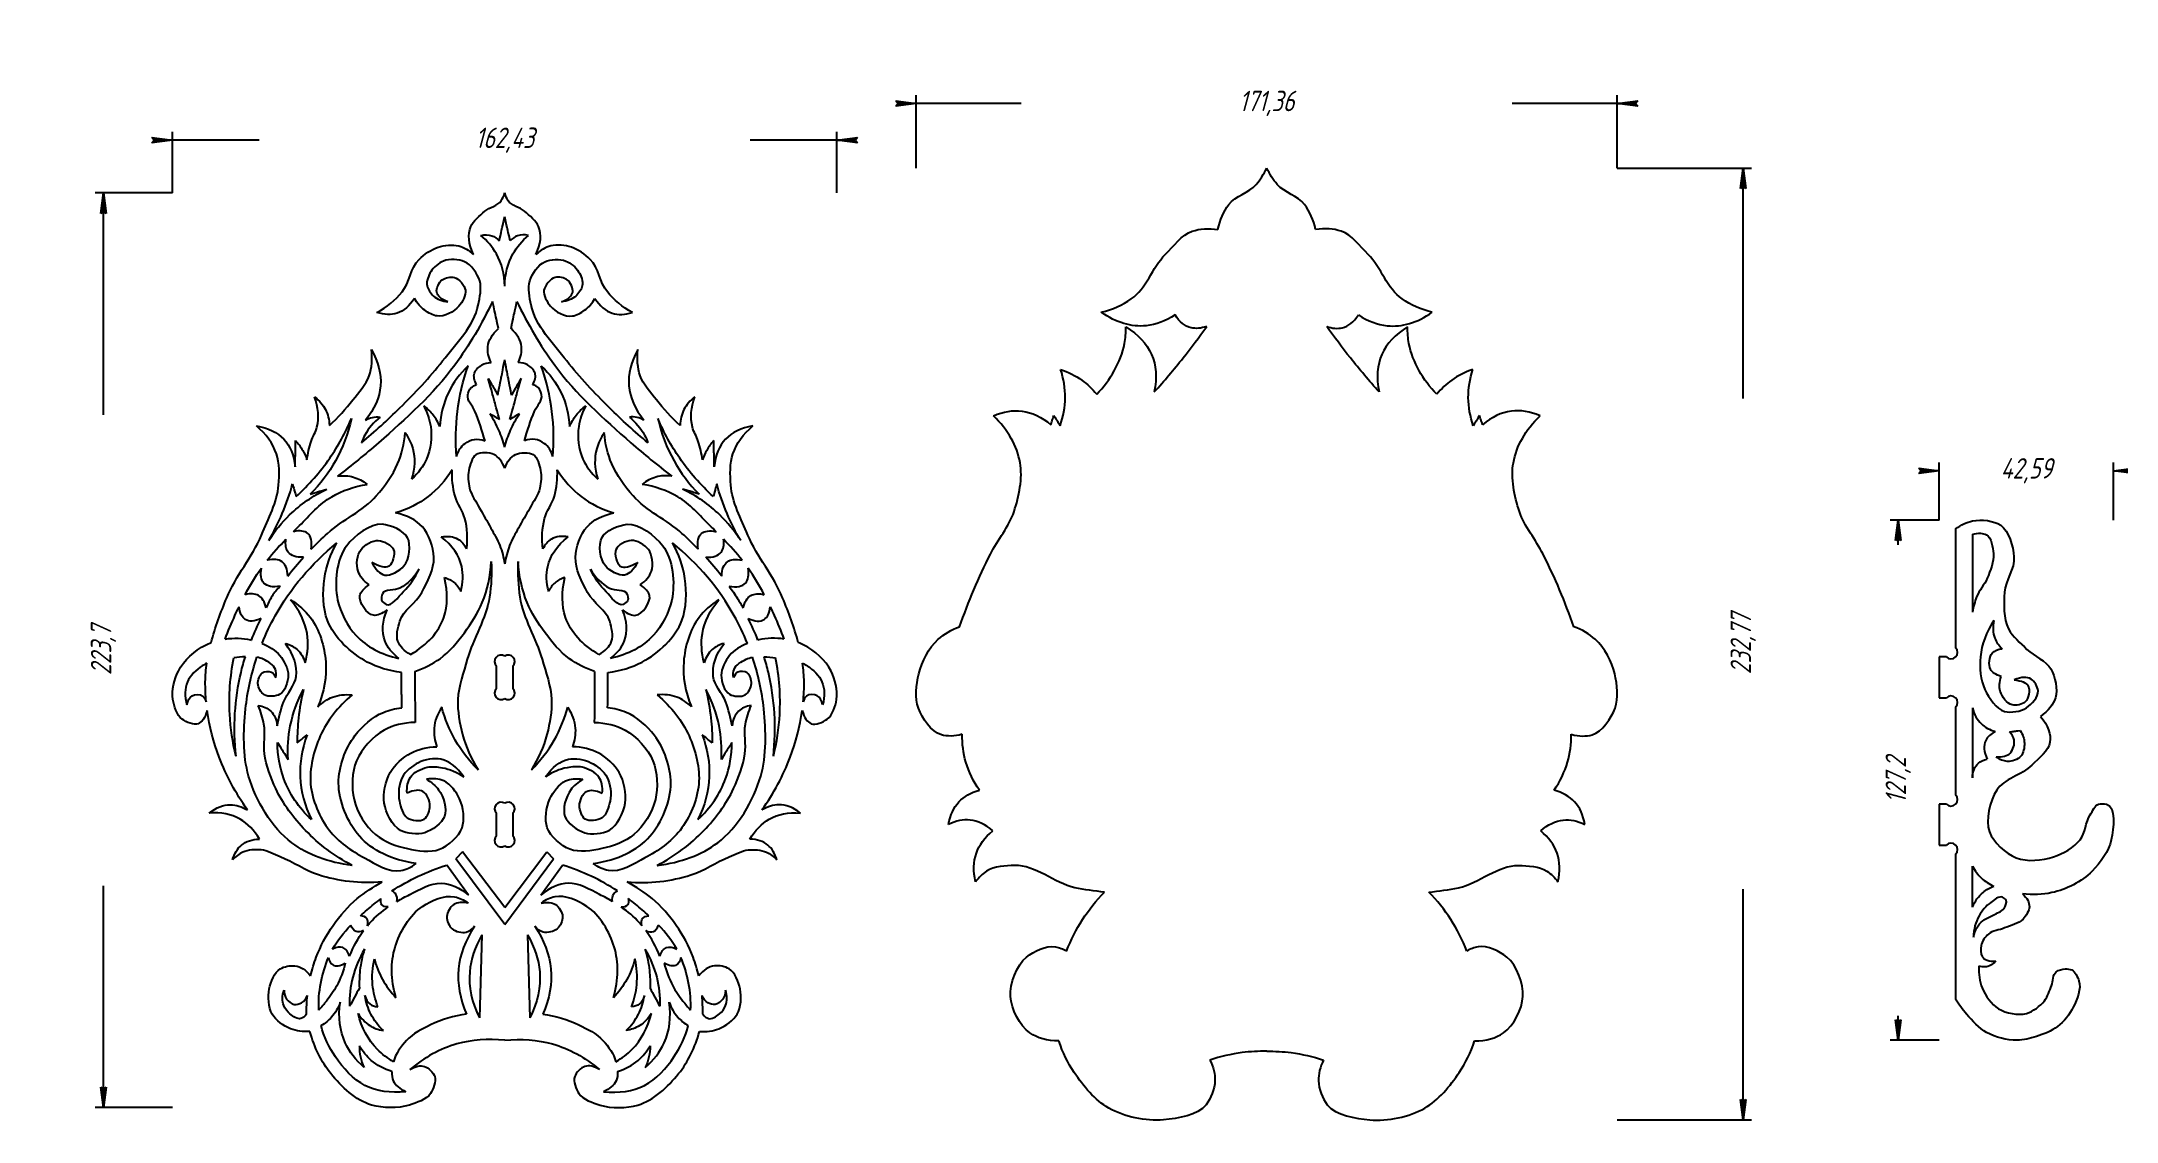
# Model space of a CAD drawing. Header units: millimetres. Extents: x -149 to 358, y -5 to 259.
import ezdxf

# ---------------------------------------------------------------- set-up
doc = ezdxf.new("R2010")
doc.units = ezdxf.units.MM
doc.linetypes.add('K5LT32769', pattern=[0])
doc.linetypes.add('K5LT_THIN', pattern=[0])
doc.styles.add('KDIMTEXTSTYLE', font='GOST_AU.SHX', dxfattribs={"width": 0.96, "oblique": 15, "height": 5})
doc.dimstyles.new('KDIMSTYLE (1.00)', dxfattribs={"dimtxt": 5, "dimasz": 1, "dimexe": 2, "dimexo": 0, "dimgap": 1, "dimtad": 1, "dimtxsty": 'KDIMTEXTSTYLE', "dimsah": 1, "dimcen": 0, "dimdle": 1, "dimadec": 0, "dimazin": 0, "dimtfac": 0.667, "dimtmove": 0, "dimatfit": 3, "dimfxl": 1, "dimtvp": 1, "dimtolj": 1, "dimtzin": 0, "dimarcsym": 0})

msp = doc.modelspace()

# ---------------------------------------------------------------- blocks, each defined once
blk = doc.blocks.new('KDIMARROW_01')
blk.add_hatch(color=0).paths.add_polyline_path([(0, 0), (-5, 0.66), (-4.5, 0), (-5, -0.66)])
at = {"color": 0, "linetype": 'K5LT_THIN'}
for p, q in [((-4.5, 0), (-5, 0.66)), ((-5, 0.66), (0, 0)), ((0, 0), (-5, -0.66)), ((-5, -0.66), (-4.5, 0)), ((0, 0), (-1, 0))]:
    blk.add_line(p, q, dxfattribs=at)

# ---------------------------------------------------------------- dimensions: what is measured, and where the dimension line sits
at = {"color": 7}
for base, p1, p2, location in [((64.63, 243.728), (235.992, 227.9), (64.63, 227.9), (150.311, 243.728)), ((-117.167, 234.732), (45.265, 221.819), (-117.167, 221.819), (-35.951, 234.732)), ((314.694, 153.884), (357.288, 141.793), (314.694, 141.793), (335.991, 153.884))]:
    msp.add_linear_dim(base=base, p1=p1, p2=p2, location=location, dimstyle='KDIMSTYLE (1.00)', override={"dimexo": 0, "dimpost": '\\H5.0;\\W0.965;\\Q15;<>', "dimblk1": 'KDIMARROW_01', "dimblk2": 'KDIMARROW_01', "dimse1": 0, "dimse2": 0, "dimclrt": 7, "dimtolj": 1}, dxfattribs=at).render()
for base, p1, p2, location in [((266.778, 227.9), (235.992, -4.867), (235.992, 227.9), (266.778, 111.516)), ((-134.034, 221.819), (-117.167, -1.884), (-117.167, 221.819), (-134.034, 109.967)), ((304.669, 141.793), (314.694, 14.597), (314.694, 141.793), (304.669, 78.195))]:
    msp.add_linear_dim(base=base, p1=p1, p2=p2, angle=90, location=location, dimstyle='KDIMSTYLE (1.00)', override={"dimexo": 0, "dimpost": '\\H5.0;\\W0.965;\\Q15;<>', "dimblk1": 'KDIMARROW_01', "dimblk2": 'KDIMARROW_01', "dimse1": 0, "dimse2": 0, "dimclrt": 7, "dimtolj": 1}, dxfattribs=at).render()

# ---------------------------------------------------------------- linework, layer by layer
at = {"color": 30, "linetype": 'K5LT32769', "true_color": 0xff8000}
for p, q in [((318.694, 139.633), (318.694, 110.588)), ((322.816, 138.341), (322.816, 119.266)), ((316.449, 108.343), (314.694, 108.343)), ((314.694, 108.343), (314.694, 98.343)), ((-37.952, 100.588), (-37.952, 106.097)), ((-33.952, 106.097), (-33.952, 100.588)), ((314.694, 98.343), (316.449, 98.343)), ((318.694, 96.097), (318.694, 74.588)), ((322.816, 95.888), (322.816, 78.761)), ((314.694, 72.343), (314.694, 62.343)), ((316.449, 72.343), (314.694, 72.343)), ((-37.952, 64.588), (-37.952, 70.097)), ((-33.952, 70.097), (-33.952, 64.588)), ((314.694, 62.343), (316.449, 62.343)), ((-44.763, 50.103), (-50.07, 57.431)), ((-46.228, 60.643), (-47.918, 58.938)), ((-35.952, 42.913), (-47.918, 58.938)), ((-35.952, 47.101), (-46.228, 60.643)), ((-35.952, 47.101), (-25.675, 60.643)), ((-35.952, 42.913), (-23.985, 58.938)), ((-27.14, 50.103), (-21.833, 57.431)), ((-25.675, 60.643), (-23.985, 58.938)), ((318.694, 60.097), (318.694, 24.633)), ((322.816, 47.179), (322.816, 57.179)), ((-41.52, 40.344), (-42.118, 20.047)), ((-30.383, 40.344), (-29.785, 20.047))]:
    msp.add_line(p, q, dxfattribs=at)
for centre, radius, start, end in [((-36.829, 107.22), 1.588, 56.4451, 225), ((-35.074, 107.22), 1.588, 315, 123.5549), ((317.571, 109.465), 1.587, 225, 45), ((-36.829, 99.465), 1.588, 135, 303.5549), ((-35.074, 99.465), 1.588, 236.4451, 45), ((317.571, 97.22), 1.587, 315, 135), ((-36.829, 71.22), 1.588, 56.4451, 225), ((-35.074, 71.22), 1.588, 315, 123.5549), ((317.571, 73.465), 1.587, 225, 45), ((-36.829, 63.465), 1.588, 135, 303.5549), ((-35.074, 63.465), 1.588, 236.4451, 45), ((317.571, 61.22), 1.587, 315, 135)]:
    msp.add_arc(centre, radius, start, end, dxfattribs=at)
for points, knots in [([(138.384, 212.885), (138.879, 215.234), (139.771, 217.264), (141.061, 218.977), (142.667, 221.111), (145.964, 221.828), (147.727, 223.9), (148.74, 225.091), (149.602, 226.424), (150.313, 227.9)], [0, 0, 0, 0, 1, 1, 1, 2, 2, 2, 3, 3, 3, 3]), ([(162.241, 212.885), (161.746, 215.234), (160.854, 217.264), (159.565, 218.977), (157.959, 221.111), (154.662, 221.828), (152.899, 223.9), (151.885, 225.091), (151.023, 226.424), (150.313, 227.9)], [0, 0, 0, 0, 1, 1, 1, 2, 2, 2, 3, 3, 3, 3]), ([(-43.594, 206.756), (-44.819, 209.374), (-45.033, 211.653), (-44.235, 213.593), (-43.646, 215.024), (-42.099, 216.255), (-40.816, 217.332), (-39.603, 218.35), (-37.65, 218.651), (-36.792, 219.931), (-36.422, 220.484), (-36.142, 221.113), (-35.952, 221.819)], [0, 0, 0, 0, 1, 1, 1, 2, 2, 2, 3, 3, 3, 4, 4, 4, 4]), ([(-28.31, 206.756), (-27.084, 209.374), (-26.871, 211.653), (-27.669, 213.593), (-28.258, 215.024), (-29.804, 216.255), (-31.087, 217.332), (-32.3, 218.35), (-34.253, 218.651), (-35.111, 219.931), (-35.481, 220.484), (-35.761, 221.113), (-35.952, 221.819)], [0, 0, 0, 0, 1, 1, 1, 2, 2, 2, 3, 3, 3, 4, 4, 4, 4]), ([(109.852, 192.634), (112.613, 193.336), (115.068, 194.425), (117.217, 195.902), (120.87, 198.413), (122.33, 203.563), (125.524, 206.794), (127.548, 208.841), (129.511, 211.547), (132.108, 212.455), (133.989, 213.112), (136.081, 213.256), (138.384, 212.885)], [0, 0, 0, 0, 1, 1, 1, 2, 2, 2, 3, 3, 3, 4, 4, 4, 4]), ([(190.774, 192.634), (188.013, 193.336), (185.558, 194.425), (183.409, 195.902), (179.756, 198.413), (178.295, 203.563), (175.102, 206.794), (173.078, 208.841), (171.114, 211.547), (168.518, 212.455), (166.637, 213.112), (164.544, 213.256), (162.241, 212.885)], [0, 0, 0, 0, 1, 1, 1, 2, 2, 2, 3, 3, 3, 4, 4, 4, 4]), ([(-67.167, 192.583), (-64.744, 193.945), (-62.702, 195.619), (-61.043, 197.604), (-59.164, 199.852), (-58.96, 203.533), (-56.876, 205.545), (-55.596, 206.782), (-53.941, 207.998), (-52.247, 208.536), (-50.689, 209.031), (-48.751, 209.276), (-47.19, 208.857), (-45.907, 208.512), (-44.708, 207.812), (-43.594, 206.756)], [0, 0, 0, 0, 1, 1, 1, 2, 2, 2, 3, 3, 3, 4, 4, 4, 5, 5, 5, 5]), ([(-41.778, 211.456), (-40.802, 211.678), (-39.912, 211.642), (-39.107, 211.349), (-38.444, 211.108), (-37.838, 210.693), (-37.291, 210.103)], [0, 0, 0, 0, 1, 1, 1, 2, 2, 2, 2]), ([(-35.952, 199.012), (-36, 201.952), (-36.672, 204.581), (-37.967, 206.898), (-38.908, 208.582), (-40.179, 210.101), (-41.778, 211.456)], [0, 0, 0, 0, 1, 1, 1, 2, 2, 2, 2]), ([(-35.952, 199.012), (-35.903, 201.952), (-35.231, 204.581), (-33.936, 206.898), (-32.995, 208.582), (-31.725, 210.101), (-30.126, 211.456)], [0, 0, 0, 0, 1, 1, 1, 2, 2, 2, 2]), ([(-30.126, 211.456), (-31.101, 211.678), (-31.992, 211.642), (-32.796, 211.349), (-33.46, 211.108), (-34.065, 210.693), (-34.613, 210.103)], [0, 0, 0, 0, 1, 1, 1, 2, 2, 2, 2]), ([(-4.736, 192.583), (-7.16, 193.945), (-9.202, 195.619), (-10.861, 197.604), (-12.74, 199.852), (-12.944, 203.533), (-15.027, 205.545), (-16.308, 206.782), (-17.962, 207.998), (-19.657, 208.536), (-21.214, 209.031), (-23.152, 209.276), (-24.713, 208.857), (-25.996, 208.512), (-27.195, 207.812), (-28.31, 206.756)], [0, 0, 0, 0, 1, 1, 1, 2, 2, 2, 3, 3, 3, 4, 4, 4, 5, 5, 5, 5]), ([(-70.978, 160.712), (-67.716, 163.433), (-64.583, 166.282), (-61.577, 169.259), (-57.909, 172.891), (-54.28, 176.642), (-51.143, 180.725), (-47.861, 184.997), (-43.435, 189.227), (-42.419, 194.399), (-42.048, 196.288), (-41.515, 198.549), (-42.063, 200.31), (-42.616, 202.091), (-44.123, 204.258), (-45.766, 205.011), (-47.175, 205.656), (-49.404, 205.741), (-50.894, 205.153), (-52.076, 204.687), (-53.359, 203.66), (-54.027, 202.554), (-54.607, 201.594), (-55.119, 200.2), (-54.918, 199.135), (-54.748, 198.239), (-54.047, 197.243), (-53.351, 196.607), (-52.46, 195.794), (-51.285, 195.319), (-49.825, 195.183)], [0, 0, 0, 0, 1, 1, 1, 2, 2, 2, 3, 3, 3, 4, 4, 4, 5, 5, 5, 6, 6, 6, 7, 7, 7, 8, 8, 8, 9, 9, 9, 10, 10, 10, 10]), ([(-0.926, 160.712), (-4.187, 163.433), (-7.321, 166.282), (-10.327, 169.259), (-13.995, 172.891), (-17.624, 176.642), (-20.76, 180.725), (-24.042, 184.997), (-28.469, 189.227), (-29.485, 194.399), (-29.856, 196.288), (-30.389, 198.549), (-29.841, 200.31), (-29.287, 202.091), (-27.781, 204.258), (-26.137, 205.011), (-24.729, 205.656), (-22.5, 205.741), (-21.01, 205.153), (-19.827, 204.687), (-18.544, 203.66), (-17.876, 202.554), (-17.296, 201.594), (-16.785, 200.2), (-16.986, 199.135), (-17.155, 198.239), (-17.856, 197.243), (-18.553, 196.607), (-19.443, 195.794), (-20.618, 195.319), (-22.078, 195.183)], [0, 0, 0, 0, 1, 1, 1, 2, 2, 2, 3, 3, 3, 4, 4, 4, 5, 5, 5, 6, 6, 6, 7, 7, 7, 8, 8, 8, 9, 9, 9, 10, 10, 10, 10]), ([(-49.825, 195.183), (-51.478, 195.813), (-52.392, 196.608), (-52.567, 197.568), (-52.725, 198.432), (-52.014, 199.967), (-51.25, 200.56), (-50.536, 201.114), (-49.115, 201.376), (-48.259, 201.165), (-47.097, 200.879), (-45.75, 199.191), (-45.552, 198.031), (-45.35, 196.846), (-46.304, 195.113), (-47.155, 194.114), (-48.331, 192.733), (-50.723, 191.49), (-52.496, 191.728), (-53.496, 191.863), (-54.618, 192.485), (-55.487, 193.117), (-56.506, 193.858), (-57.348, 194.831), (-58.016, 196.037)], [0, 0, 0, 0, 1, 1, 1, 2, 2, 2, 3, 3, 3, 4, 4, 4, 5, 5, 5, 6, 6, 6, 7, 7, 7, 8, 8, 8, 8]), ([(-22.078, 195.183), (-20.426, 195.813), (-19.512, 196.608), (-19.336, 197.568), (-19.178, 198.432), (-19.889, 199.967), (-20.654, 200.56), (-21.367, 201.114), (-22.789, 201.376), (-23.645, 201.165), (-24.806, 200.879), (-26.154, 199.191), (-26.351, 198.031), (-26.553, 196.846), (-25.599, 195.113), (-24.749, 194.114), (-23.573, 192.733), (-21.18, 191.49), (-19.407, 191.728), (-18.408, 191.863), (-17.285, 192.485), (-16.416, 193.117), (-15.398, 193.858), (-14.555, 194.831), (-13.888, 196.037)], [0, 0, 0, 0, 1, 1, 1, 2, 2, 2, 3, 3, 3, 4, 4, 4, 5, 5, 5, 6, 6, 6, 7, 7, 7, 8, 8, 8, 8]), ([(-38.928, 195.313), (-41.542, 189.748), (-44.625, 184.542), (-48.176, 179.697), (-53.375, 172.604), (-60.134, 166.565), (-66.784, 160.735), (-70.016, 157.901), (-73.353, 155.184), (-76.797, 152.583)], [0, 0, 0, 0, 1, 1, 1, 2, 2, 2, 3, 3, 3, 3]), ([(-58.016, 196.037), (-59.191, 194.147), (-60.603, 192.936), (-62.253, 192.405), (-63.707, 191.937), (-65.345, 191.996), (-67.167, 192.583)], [0, 0, 0, 0, 1, 1, 1, 2, 2, 2, 2]), ([(-32.975, 195.313), (-30.361, 189.748), (-27.279, 184.542), (-23.727, 179.697), (-18.529, 172.604), (-11.77, 166.565), (-5.12, 160.735), (-1.888, 157.901), (1.45, 155.184), (4.893, 152.583)], [0, 0, 0, 0, 1, 1, 1, 2, 2, 2, 3, 3, 3, 3]), ([(-13.888, 196.037), (-12.713, 194.147), (-11.3, 192.936), (-9.65, 192.405), (-8.196, 191.937), (-6.558, 191.996), (-4.736, 192.583)], [0, 0, 0, 0, 1, 1, 1, 2, 2, 2, 2]), ([(-39.261, 180.359), (-39.927, 181.709), (-40.192, 182.994), (-40.056, 184.215), (-39.88, 185.798), (-39.029, 187.272), (-37.504, 188.637)], [0, 0, 0, 0, 1, 1, 1, 2, 2, 2, 2]), ([(-32.643, 180.359), (-31.977, 181.709), (-31.711, 182.994), (-31.847, 184.215), (-32.024, 185.798), (-32.875, 187.272), (-34.4, 188.637)], [0, 0, 0, 0, 1, 1, 1, 2, 2, 2, 2]), ([(108.75, 172.608), (110.483, 174.353), (111.917, 176.262), (113.052, 178.335), (114.177, 180.39), (115.122, 182.676), (115.545, 184.982), (115.788, 186.307), (115.897, 187.662), (115.872, 189.048)], [0, 0, 0, 0, 1, 1, 1, 2, 2, 2, 3, 3, 3, 3]), ([(127.904, 191.991), (125.576, 190.475), (123.227, 189.593), (120.856, 189.345), (117.239, 188.966), (113.571, 190.062), (109.852, 192.634)], [0, 0, 0, 0, 1, 1, 1, 2, 2, 2, 2]), ([(115.872, 189.048), (118.907, 187.217), (121.005, 184.976), (122.166, 182.324), (123.325, 179.677), (123.549, 176.62), (122.839, 173.155)], [0, 0, 0, 0, 1, 1, 1, 2, 2, 2, 2]), ([(122.839, 173.155), (125.27, 175.861), (127.614, 178.637), (129.871, 181.482), (131.862, 183.992), (133.785, 186.556), (135.64, 189.174)], [0, 0, 0, 0, 1, 1, 1, 2, 2, 2, 2]), ([(135.64, 189.174), (134.254, 188.677), (132.986, 188.569), (131.836, 188.85), (130.32, 189.221), (129.009, 190.268), (127.904, 191.991)], [0, 0, 0, 0, 1, 1, 1, 2, 2, 2, 2]), ([(164.986, 189.174), (166.372, 188.677), (167.64, 188.569), (168.79, 188.85), (170.305, 189.221), (171.616, 190.268), (172.722, 191.991)], [0, 0, 0, 0, 1, 1, 1, 2, 2, 2, 2]), ([(177.787, 173.155), (175.356, 175.861), (173.011, 178.637), (170.755, 181.482), (168.764, 183.992), (166.841, 186.556), (164.986, 189.174)], [0, 0, 0, 0, 1, 1, 1, 2, 2, 2, 2]), ([(172.722, 191.991), (175.049, 190.475), (177.398, 189.593), (179.769, 189.345), (183.387, 188.966), (187.055, 190.062), (190.774, 192.634)], [0, 0, 0, 0, 1, 1, 1, 2, 2, 2, 2]), ([(184.754, 189.048), (181.718, 187.217), (179.62, 184.976), (178.459, 182.324), (177.301, 179.677), (177.077, 176.62), (177.787, 173.155)], [0, 0, 0, 0, 1, 1, 1, 2, 2, 2, 2]), ([(191.876, 172.608), (190.142, 174.353), (188.708, 176.262), (187.573, 178.335), (186.448, 180.39), (185.504, 182.676), (185.08, 184.982), (184.837, 186.307), (184.728, 187.662), (184.754, 189.048)], [0, 0, 0, 0, 1, 1, 1, 2, 2, 2, 3, 3, 3, 3]), ([(-78.812, 164.95), (-76.704, 166.893), (-74.781, 168.983), (-73.043, 171.217), (-71.598, 173.075), (-69.828, 174.929), (-69.09, 177.093), (-68.416, 179.07), (-68.226, 181.218), (-68.521, 183.538)], [0, 0, 0, 0, 1, 1, 1, 2, 2, 2, 3, 3, 3, 3]), ([(-68.521, 183.538), (-66.809, 180.501), (-66.073, 177.545), (-66.313, 174.671), (-66.553, 171.788), (-67.776, 168.986), (-69.981, 166.268)], [0, 0, 0, 0, 1, 1, 1, 2, 2, 2, 2]), ([(-3.383, 183.538), (-5.094, 180.501), (-5.83, 177.545), (-5.591, 174.671), (-5.35, 171.788), (-4.128, 168.986), (-1.923, 166.268)], [0, 0, 0, 0, 1, 1, 1, 2, 2, 2, 2]), ([(6.908, 164.95), (4.801, 166.893), (2.878, 168.983), (1.14, 171.217), (-0.306, 173.075), (-2.075, 174.929), (-2.813, 177.093), (-3.487, 179.07), (-3.677, 181.218), (-3.383, 183.538)], [0, 0, 0, 0, 1, 1, 1, 2, 2, 2, 3, 3, 3, 3]), ([(-44.901, 179.547), (-46.972, 177.57), (-48.581, 175.377), (-49.73, 172.966), (-50.933, 170.441), (-51.631, 167.677), (-51.824, 164.676)], [0, 0, 0, 0, 1, 1, 1, 2, 2, 2, 2]), ([(-47.722, 157.326), (-48.024, 161.048), (-47.952, 164.723), (-47.508, 168.351), (-47.045, 172.133), (-46.176, 175.865), (-44.901, 179.547)], [0, 0, 0, 0, 1, 1, 1, 2, 2, 2, 2]), ([(-42.807, 174.932), (-43.406, 175.97), (-43.591, 176.896), (-43.363, 177.709), (-43.141, 178.5), (-42.287, 179.319), (-41.525, 179.76), (-40.878, 180.135), (-40.123, 180.335), (-39.261, 180.359)], [0, 0, 0, 0, 1, 1, 1, 2, 2, 2, 3, 3, 3, 3]), ([(-29.096, 174.932), (-28.498, 175.97), (-28.312, 176.896), (-28.541, 177.709), (-28.762, 178.5), (-29.617, 179.319), (-30.378, 179.76), (-31.025, 180.135), (-31.78, 180.335), (-32.643, 180.359)], [0, 0, 0, 0, 1, 1, 1, 2, 2, 2, 3, 3, 3, 3]), ([(-24.182, 157.326), (-23.88, 161.048), (-23.951, 164.723), (-24.396, 168.351), (-24.859, 172.133), (-25.728, 175.865), (-27.002, 179.547)], [0, 0, 0, 0, 1, 1, 1, 2, 2, 2, 2]), ([(-27.002, 179.547), (-24.932, 177.57), (-23.322, 175.377), (-22.174, 172.966), (-20.97, 170.441), (-20.272, 167.677), (-20.08, 164.676)], [0, 0, 0, 0, 1, 1, 1, 2, 2, 2, 2]), ([(99.818, 164.892), (100.604, 167.164), (101.009, 169.439), (101.034, 171.718), (101.06, 174.028), (100.694, 176.343), (99.936, 178.661)], [0, 0, 0, 0, 1, 1, 1, 2, 2, 2, 2]), ([(99.936, 178.661), (101.823, 178.017), (103.545, 177.137), (105.1, 176.02), (106.44, 175.058), (107.656, 173.921), (108.75, 172.608)], [0, 0, 0, 0, 1, 1, 1, 2, 2, 2, 2]), ([(200.689, 178.661), (198.802, 178.017), (197.081, 177.137), (195.526, 176.02), (194.186, 175.058), (192.969, 173.921), (191.876, 172.608)], [0, 0, 0, 0, 1, 1, 1, 2, 2, 2, 2]), ([(200.808, 164.892), (200.022, 167.164), (199.616, 169.439), (199.591, 171.718), (199.566, 174.028), (199.932, 176.343), (200.689, 178.661)], [0, 0, 0, 0, 1, 1, 1, 2, 2, 2, 2]), ([(-40.756, 161.172), (-41.451, 163.645), (-42.277, 166.066), (-43.235, 168.436), (-43.777, 169.778), (-45.23, 171.098), (-44.987, 172.41), (-44.875, 173.011), (-44.585, 173.766), (-44.132, 174.205), (-43.788, 174.539), (-43.346, 174.781), (-42.807, 174.932)], [0, 0, 0, 0, 1, 1, 1, 2, 2, 2, 3, 3, 3, 4, 4, 4, 4]), ([(-31.147, 161.172), (-30.453, 163.645), (-29.626, 166.066), (-28.669, 168.436), (-28.127, 169.778), (-26.673, 171.098), (-26.917, 172.41), (-27.028, 173.011), (-27.318, 173.766), (-27.771, 174.205), (-28.116, 174.539), (-28.557, 174.781), (-29.096, 174.932)], [0, 0, 0, 0, 1, 1, 1, 2, 2, 2, 3, 3, 3, 4, 4, 4, 4]), ([(-84.296, 156.582), (-84.081, 158.118), (-83.737, 159.614), (-83.263, 161.069), (-82.875, 162.259), (-82.12, 163.365), (-81.839, 164.558), (-81.286, 166.899), (-81.476, 169.356), (-82.408, 171.929)], [0, 0, 0, 0, 1, 1, 1, 2, 2, 2, 3, 3, 3, 3]), ([(-82.408, 171.929), (-81.251, 171.052), (-80.373, 170.032), (-79.773, 168.867), (-79.175, 167.705), (-78.854, 166.399), (-78.812, 164.95)], [0, 0, 0, 0, 1, 1, 1, 2, 2, 2, 2]), ([(-55.755, 169.761), (-54.869, 168.112), (-54.299, 166.431), (-54.046, 164.719), (-53.663, 162.128), (-54.009, 159.1), (-55.071, 156.728), (-55.872, 154.939), (-57.083, 153.315), (-58.704, 151.857)], [0, 0, 0, 0, 1, 1, 1, 2, 2, 2, 3, 3, 3, 3]), ([(-51.824, 164.676), (-52.236, 165.69), (-52.763, 166.616), (-53.405, 167.454), (-54.066, 168.317), (-54.85, 169.086), (-55.755, 169.761)], [0, 0, 0, 0, 1, 1, 1, 2, 2, 2, 2]), ([(-35.952, 159.676), (-36.327, 161.088), (-36.803, 162.456), (-37.38, 163.779), (-37.993, 165.182), (-38.719, 166.535), (-39.56, 167.838)], [0, 0, 0, 0, 1, 1, 1, 2, 2, 2, 2]), ([(-35.952, 159.676), (-35.577, 161.088), (-35.1, 162.456), (-34.523, 163.779), (-33.91, 165.182), (-33.184, 166.535), (-32.344, 167.838)], [0, 0, 0, 0, 1, 1, 1, 2, 2, 2, 2]), ([(-20.08, 164.676), (-19.667, 165.69), (-19.14, 166.616), (-18.499, 167.454), (-17.837, 168.317), (-17.054, 169.086), (-16.148, 169.761)], [0, 0, 0, 0, 1, 1, 1, 2, 2, 2, 2]), ([(-16.148, 169.761), (-17.035, 168.112), (-17.604, 166.431), (-17.858, 164.719), (-18.241, 162.128), (-17.894, 159.1), (-16.832, 156.728), (-16.031, 154.939), (-14.82, 153.315), (-13.2, 151.857)], [0, 0, 0, 0, 1, 1, 1, 2, 2, 2, 3, 3, 3, 3]), ([(10.505, 171.929), (9.348, 171.052), (8.469, 170.032), (7.87, 168.867), (7.271, 167.705), (6.951, 166.399), (6.908, 164.95)], [0, 0, 0, 0, 1, 1, 1, 2, 2, 2, 2]), ([(12.392, 156.582), (12.178, 158.118), (11.833, 159.614), (11.36, 161.069), (10.972, 162.259), (10.217, 163.365), (9.935, 164.558), (9.382, 166.899), (9.572, 169.356), (10.505, 171.929)], [0, 0, 0, 0, 1, 1, 1, 2, 2, 2, 3, 3, 3, 3]), ([(83.503, 167.347), (85.937, 168.377), (88.275, 168.746), (90.518, 168.454), (92.97, 168.136), (95.308, 167.028), (97.533, 165.132)], [0, 0, 0, 0, 1, 1, 1, 2, 2, 2, 2]), ([(217.122, 167.347), (214.689, 168.377), (212.35, 168.746), (210.107, 168.454), (207.655, 168.136), (205.317, 167.028), (203.092, 165.132)], [0, 0, 0, 0, 1, 1, 1, 2, 2, 2, 2]), ([(-107.72, 111.837), (-106.733, 115.59), (-105.337, 119.271), (-103.892, 122.789), (-101.686, 128.163), (-97.675, 132.796), (-95.386, 138.162), (-93.702, 142.107), (-91.549, 146.176), (-91.221, 150.39), (-91.027, 152.882), (-90.954, 155.693), (-91.753, 158.01), (-92.629, 160.553), (-94.253, 162.828), (-96.626, 164.833)], [0, 0, 0, 0, 1, 1, 1, 2, 2, 2, 3, 3, 3, 4, 4, 4, 5, 5, 5, 5]), ([(-96.626, 164.833), (-93.746, 164.368), (-91.516, 163.291), (-89.936, 161.603), (-88.376, 159.935), (-87.45, 157.67), (-87.159, 154.808)], [0, 0, 0, 0, 1, 1, 1, 2, 2, 2, 2]), ([(-86.951, 147.573), (-83.811, 150.417), (-81.069, 153.539), (-78.725, 156.939), (-76.643, 159.959), (-74.874, 163.2), (-73.419, 166.66)], [0, 0, 0, 0, 1, 1, 1, 2, 2, 2, 2]), ([(-73.419, 166.66), (-74.247, 162.942), (-75.552, 159.488), (-77.337, 156.298), (-78.983, 153.355), (-81.036, 150.636), (-83.497, 148.143)], [0, 0, 0, 0, 1, 1, 1, 2, 2, 2, 2]), ([(-83.24, 134.701), (-81.949, 136.029), (-80.621, 137.314), (-79.275, 138.552), (-75.598, 141.937), (-70.577, 143.989), (-67.332, 147.739), (-65.311, 150.075), (-63.315, 152.707), (-62.126, 155.548), (-61.129, 157.932), (-60.517, 160.484), (-60.289, 163.204)], [0, 0, 0, 0, 1, 1, 1, 2, 2, 2, 3, 3, 3, 4, 4, 4, 4]), ([(-66.42, 167.015), (-67.979, 165.748), (-69.214, 164.276), (-70.123, 162.6), (-70.45, 161.997), (-70.735, 161.368), (-70.978, 160.712)], [0, 0, 0, 0, 1, 1, 1, 2, 2, 2, 2]), ([(-69.981, 166.268), (-69.441, 166.569), (-68.884, 166.782), (-68.307, 166.909), (-67.699, 167.042), (-67.07, 167.077), (-66.42, 167.015)], [0, 0, 0, 0, 1, 1, 1, 2, 2, 2, 2]), ([(-60.289, 163.204), (-59.434, 161.964), (-58.82, 160.675), (-58.447, 159.335), (-57.797, 156.995), (-57.882, 154.502), (-58.704, 151.857)], [0, 0, 0, 0, 1, 1, 1, 2, 2, 2, 2]), ([(-11.614, 163.204), (-12.47, 161.964), (-13.084, 160.675), (-13.456, 159.335), (-14.107, 156.995), (-14.021, 154.502), (-13.2, 151.857)], [0, 0, 0, 0, 1, 1, 1, 2, 2, 2, 2]), ([(11.336, 134.701), (10.046, 136.029), (8.718, 137.314), (7.372, 138.552), (3.695, 141.937), (-1.326, 143.989), (-4.571, 147.739), (-6.592, 150.075), (-8.588, 152.707), (-9.777, 155.548), (-10.774, 157.932), (-11.387, 160.484), (-11.614, 163.204)], [0, 0, 0, 0, 1, 1, 1, 2, 2, 2, 3, 3, 3, 4, 4, 4, 4]), ([(-1.923, 166.268), (-2.462, 166.569), (-3.02, 166.782), (-3.597, 166.909), (-4.205, 167.042), (-4.834, 167.077), (-5.484, 167.015)], [0, 0, 0, 0, 1, 1, 1, 2, 2, 2, 2]), ([(-5.484, 167.015), (-3.924, 165.748), (-2.69, 164.276), (-1.78, 162.6), (-1.454, 161.997), (-1.169, 161.368), (-0.926, 160.712)], [0, 0, 0, 0, 1, 1, 1, 2, 2, 2, 2]), ([(15.048, 147.573), (11.908, 150.417), (9.166, 153.539), (6.822, 156.939), (4.739, 159.959), (2.971, 163.2), (1.516, 166.66)], [0, 0, 0, 0, 1, 1, 1, 2, 2, 2, 2]), ([(1.516, 166.66), (2.343, 162.942), (3.649, 159.488), (5.433, 156.298), (7.079, 153.355), (9.133, 150.636), (11.594, 148.143)], [0, 0, 0, 0, 1, 1, 1, 2, 2, 2, 2]), ([(24.723, 164.833), (21.842, 164.368), (19.612, 163.291), (18.033, 161.603), (16.472, 159.935), (15.546, 157.67), (15.255, 154.808)], [0, 0, 0, 0, 1, 1, 1, 2, 2, 2, 2]), ([(35.817, 111.837), (34.829, 115.59), (33.433, 119.271), (31.989, 122.789), (29.782, 128.163), (25.772, 132.796), (23.482, 138.162), (21.799, 142.107), (19.645, 146.176), (19.318, 150.39), (19.124, 152.882), (19.051, 155.693), (19.849, 158.01), (20.726, 160.553), (22.35, 162.828), (24.723, 164.833)], [0, 0, 0, 0, 1, 1, 1, 2, 2, 2, 3, 3, 3, 4, 4, 4, 5, 5, 5, 5]), ([(75.254, 115.73), (77.373, 121.842), (79.876, 127.767), (82.765, 133.503), (84.547, 137.041), (87.338, 140.202), (88.549, 143.902), (89.774, 147.643), (90.71, 152.095), (90.026, 155.84), (89.274, 159.958), (87.1, 163.794), (83.503, 167.347)], [0, 0, 0, 0, 1, 1, 1, 2, 2, 2, 3, 3, 3, 4, 4, 4, 4]), ([(225.371, 115.73), (223.253, 121.842), (220.749, 127.767), (217.86, 133.503), (216.079, 137.041), (213.288, 140.202), (212.076, 143.902), (210.852, 147.643), (209.916, 152.095), (210.599, 155.84), (211.352, 159.958), (213.526, 163.794), (217.122, 167.347)], [0, 0, 0, 0, 1, 1, 1, 2, 2, 2, 3, 3, 3, 4, 4, 4, 4]), ([(-87.073, 161.261), (-86.398, 160.516), (-85.816, 159.715), (-85.328, 158.861), (-84.917, 158.14), (-84.573, 157.38), (-84.296, 156.582)], [0, 0, 0, 0, 1, 1, 1, 2, 2, 2, 2]), ([(-47.722, 157.326), (-47.319, 158.756), (-46.621, 159.839), (-45.628, 160.574), (-44.993, 161.043), (-44.146, 161.446), (-43.363, 161.557), (-42.527, 161.675), (-41.658, 161.547), (-40.756, 161.172)], [0, 0, 0, 0, 1, 1, 1, 2, 2, 2, 3, 3, 3, 3]), ([(-35.952, 154.497), (-36.56, 156.15), (-37.433, 157.257), (-38.571, 157.82), (-39.745, 158.401), (-41.912, 158.489), (-42.94, 157.82), (-43.944, 157.166), (-44.456, 155.3), (-44.724, 153.944), (-44.996, 152.573), (-44.856, 151.006), (-44.54, 149.636), (-44.135, 147.888), (-42.942, 146.331), (-42.078, 144.713), (-41.2, 143.069), (-40.189, 141.496), (-39.309, 139.852), (-38.56, 138.454), (-37.718, 137.081), (-37.156, 135.607), (-36.606, 134.166), (-36.205, 132.669), (-35.952, 131.115)], [0, 0, 0, 0, 1, 1, 1, 2, 2, 2, 3, 3, 3, 4, 4, 4, 5, 5, 5, 6, 6, 6, 7, 7, 7, 8, 8, 8, 8]), ([(-35.952, 154.497), (-35.343, 156.15), (-34.47, 157.257), (-33.333, 157.82), (-32.158, 158.401), (-29.991, 158.489), (-28.964, 157.82), (-27.96, 157.166), (-27.448, 155.3), (-27.179, 153.944), (-26.908, 152.573), (-27.047, 151.006), (-27.364, 149.636), (-27.768, 147.888), (-28.961, 146.331), (-29.825, 144.713), (-30.703, 143.069), (-31.714, 141.496), (-32.594, 139.852), (-33.343, 138.454), (-34.185, 137.081), (-34.748, 135.607), (-35.297, 134.166), (-35.699, 132.669), (-35.952, 131.115)], [0, 0, 0, 0, 1, 1, 1, 2, 2, 2, 3, 3, 3, 4, 4, 4, 5, 5, 5, 6, 6, 6, 7, 7, 7, 8, 8, 8, 8]), ([(-24.182, 157.326), (-24.585, 158.756), (-25.283, 159.839), (-26.276, 160.574), (-26.91, 161.043), (-27.757, 161.446), (-28.541, 161.557), (-29.377, 161.675), (-30.246, 161.547), (-31.147, 161.172)], [0, 0, 0, 0, 1, 1, 1, 2, 2, 2, 3, 3, 3, 3]), ([(15.17, 161.261), (14.494, 160.516), (13.912, 159.715), (13.425, 158.861), (13.014, 158.14), (12.67, 157.38), (12.392, 156.582)], [0, 0, 0, 0, 1, 1, 1, 2, 2, 2, 2]), ([(-76.797, 152.583), (-75.424, 152.762), (-74.127, 152.676), (-72.905, 152.325), (-71.718, 151.984), (-70.601, 151.393), (-69.556, 150.552)], [0, 0, 0, 0, 1, 1, 1, 2, 2, 2, 2]), ([(-48.811, 154.102), (-50.434, 151.493), (-52.385, 149.314), (-54.665, 147.564), (-56.987, 145.783), (-59.649, 144.448), (-62.652, 143.559)], [0, 0, 0, 0, 1, 1, 1, 2, 2, 2, 2]), ([(-45.264, 134.745), (-44.934, 137.337), (-45.076, 139.815), (-45.692, 142.18), (-46.185, 144.076), (-47.563, 145.753), (-48.085, 147.65), (-48.653, 149.713), (-48.895, 151.864), (-48.811, 154.102)], [0, 0, 0, 0, 1, 1, 1, 2, 2, 2, 3, 3, 3, 3]), ([(-26.639, 134.745), (-26.97, 137.337), (-26.827, 139.815), (-26.212, 142.18), (-25.718, 144.076), (-24.341, 145.753), (-23.819, 147.65), (-23.251, 149.713), (-23.009, 151.864), (-23.092, 154.102)], [0, 0, 0, 0, 1, 1, 1, 2, 2, 2, 3, 3, 3, 3]), ([(-23.092, 154.102), (-21.47, 151.493), (-19.518, 149.314), (-17.238, 147.564), (-14.916, 145.783), (-12.254, 144.448), (-9.251, 143.559)], [0, 0, 0, 0, 1, 1, 1, 2, 2, 2, 2]), ([(4.893, 152.583), (3.521, 152.762), (2.224, 152.676), (1.002, 152.325), (-0.186, 151.984), (-1.302, 151.393), (-2.348, 150.552)], [0, 0, 0, 0, 1, 1, 1, 2, 2, 2, 2]), ([(-93.642, 136.785), (-92.381, 138.927), (-91.27, 141.131), (-90.308, 143.4), (-89.309, 145.758), (-88.471, 148.186), (-87.796, 150.681)], [0, 0, 0, 0, 1, 1, 1, 2, 2, 2, 2]), ([(-93.642, 136.785), (-92.151, 139.123), (-90.442, 141.225), (-88.514, 143.092), (-85.892, 145.63), (-82.867, 147.733), (-79.437, 149.399)], [0, 0, 0, 0, 1, 1, 1, 2, 2, 2, 2]), ([(-87.615, 138.974), (-87.12, 139.469), (-86.622, 139.961), (-86.125, 140.451), (-83.613, 142.929), (-81.249, 145.822), (-78.239, 147.539), (-75.631, 149.028), (-72.736, 150.032), (-69.556, 150.552)], [0, 0, 0, 0, 1, 1, 1, 2, 2, 2, 3, 3, 3, 3]), ([(15.712, 138.974), (15.216, 139.469), (14.719, 139.961), (14.222, 140.451), (11.709, 142.929), (9.345, 145.822), (6.336, 147.539), (3.727, 149.028), (0.833, 150.032), (-2.348, 150.552)], [0, 0, 0, 0, 1, 1, 1, 2, 2, 2, 3, 3, 3, 3]), ([(21.738, 136.785), (20.247, 139.123), (18.538, 141.225), (16.61, 143.092), (13.989, 145.63), (10.964, 147.733), (7.534, 149.399)], [0, 0, 0, 0, 1, 1, 1, 2, 2, 2, 2]), ([(21.738, 136.785), (20.477, 138.927), (19.366, 141.131), (18.405, 143.4), (17.405, 145.758), (16.568, 148.186), (15.892, 150.681)], [0, 0, 0, 0, 1, 1, 1, 2, 2, 2, 2]), ([(-58.96, 108.928), (-60.554, 109.816), (-61.588, 110.899), (-62.062, 112.177), (-62.578, 113.57), (-62.068, 115.544), (-61.619, 117.051), (-60.807, 119.774), (-57.61, 121.505), (-56.228, 124.065), (-54.802, 126.708), (-53.161, 129.842), (-53.275, 132.705), (-53.374, 135.203), (-54.407, 138.333), (-56.081, 140.163), (-57.635, 141.861), (-59.825, 142.993), (-62.652, 143.559)], [0, 0, 0, 0, 1, 1, 1, 2, 2, 2, 3, 3, 3, 4, 4, 4, 5, 5, 5, 6, 6, 6, 6]), ([(-12.943, 108.928), (-11.35, 109.816), (-10.316, 110.899), (-9.842, 112.177), (-9.325, 113.57), (-9.836, 115.544), (-10.285, 117.051), (-11.097, 119.774), (-14.293, 121.505), (-15.675, 124.065), (-17.101, 126.708), (-18.742, 129.842), (-18.629, 132.705), (-18.53, 135.203), (-17.497, 138.333), (-15.823, 140.163), (-14.269, 141.861), (-12.078, 142.993), (-9.251, 143.559)], [0, 0, 0, 0, 1, 1, 1, 2, 2, 2, 3, 3, 3, 4, 4, 4, 5, 5, 5, 6, 6, 6, 6]), ([(318.694, 139.633), (320.028, 140.646), (321.415, 141.303), (322.853, 141.604), (325.024, 142.06), (328.062, 141.702), (329.72, 140.541), (331.726, 139.137), (332.759, 135.433), (332.969, 132.788), (333.193, 129.976), (330.904, 127.069), (330.68, 124.149), (330.455, 121.212), (330.36, 117.765), (331.64, 115.214), (332.601, 113.299), (334.532, 111.751), (336.144, 110.193), (337.95, 108.448), (340.832, 107.45), (341.978, 105.393), (343.06, 103.45), (343.737, 100.423), (343.085, 98.343), (342.555, 96.65), (341.349, 95.136), (339.467, 93.8)], [0, 0, 0, 0, 1, 1, 1, 2, 2, 2, 3, 3, 3, 4, 4, 4, 5, 5, 5, 6, 6, 6, 7, 7, 7, 8, 8, 8, 9, 9, 9, 9]), ([(-85.1, 132.725), (-86.904, 132.651), (-88.153, 133.059), (-88.847, 133.949), (-89.419, 134.682), (-89.615, 135.742), (-89.436, 137.128)], [0, 0, 0, 0, 1, 1, 1, 2, 2, 2, 2]), ([(-83.24, 134.701), (-82.977, 136.587), (-83.257, 137.874), (-84.078, 138.564), (-84.818, 139.186), (-85.997, 139.322), (-87.615, 138.974)], [0, 0, 0, 0, 1, 1, 1, 2, 2, 2, 2]), ([(-68.456, 131.479), (-67.521, 129.676), (-66.458, 128.642), (-65.266, 128.378), (-63.876, 128.069), (-61.561, 129.437), (-60.57, 130.593), (-59.24, 132.144), (-58.809, 135.808), (-59.684, 137.504), (-60.565, 139.213), (-63.845, 140.63), (-65.887, 140.783), (-68.836, 141.003), (-72.68, 137.98), (-74.57, 135.555), (-77.083, 132.331), (-77.676, 126.436), (-76.786, 122.264), (-76.139, 119.233), (-74.394, 115.86), (-72.267, 113.58), (-69.691, 110.819), (-66.206, 108.958), (-61.811, 107.998)], [0, 0, 0, 0, 1, 1, 1, 2, 2, 2, 3, 3, 3, 4, 4, 4, 5, 5, 5, 6, 6, 6, 7, 7, 7, 8, 8, 8, 8]), ([(-51.461, 137.693), (-49.854, 137.999), (-48.501, 137.828), (-47.401, 137.181), (-46.53, 136.668), (-45.818, 135.856), (-45.264, 134.745)], [0, 0, 0, 0, 1, 1, 1, 2, 2, 2, 2]), ([(-46.703, 124.361), (-46.121, 126.528), (-46.041, 128.551), (-46.461, 130.429), (-47.071, 133.156), (-48.738, 135.577), (-51.461, 137.693)], [0, 0, 0, 0, 1, 1, 1, 2, 2, 2, 2]), ([(-20.443, 137.693), (-22.049, 137.999), (-23.402, 137.828), (-24.502, 137.181), (-25.373, 136.668), (-26.086, 135.856), (-26.639, 134.745)], [0, 0, 0, 0, 1, 1, 1, 2, 2, 2, 2]), ([(-25.2, 124.361), (-25.782, 126.528), (-25.863, 128.551), (-25.442, 130.429), (-24.832, 133.156), (-23.166, 135.577), (-20.443, 137.693)], [0, 0, 0, 0, 1, 1, 1, 2, 2, 2, 2]), ([(-3.447, 131.479), (-4.382, 129.676), (-5.445, 128.642), (-6.637, 128.378), (-8.028, 128.069), (-10.342, 129.437), (-11.333, 130.593), (-12.663, 132.144), (-13.094, 135.808), (-12.219, 137.504), (-11.338, 139.213), (-8.058, 140.63), (-6.017, 140.783), (-3.068, 141.003), (0.777, 137.98), (2.667, 135.555), (5.18, 132.331), (5.772, 126.436), (4.882, 122.264), (4.235, 119.233), (2.49, 115.86), (0.363, 113.58), (-2.212, 110.819), (-5.698, 108.958), (-10.093, 107.998)], [0, 0, 0, 0, 1, 1, 1, 2, 2, 2, 3, 3, 3, 4, 4, 4, 5, 5, 5, 6, 6, 6, 7, 7, 7, 8, 8, 8, 8]), ([(11.336, 134.701), (11.074, 136.587), (11.354, 137.874), (12.175, 138.564), (12.915, 139.186), (14.094, 139.322), (15.712, 138.974)], [0, 0, 0, 0, 1, 1, 1, 2, 2, 2, 2]), ([(13.197, 132.725), (15, 132.651), (16.249, 133.059), (16.944, 133.949), (17.515, 134.682), (17.712, 135.742), (17.532, 137.128)], [0, 0, 0, 0, 1, 1, 1, 2, 2, 2, 2]), ([(322.816, 138.341), (324.26, 138.721), (325.399, 138.68), (326.236, 138.218), (327.439, 137.553), (327.817, 135.165), (327.958, 133.603), (328.137, 131.63), (327.211, 129.471), (326.42, 127.573), (325.755, 125.976), (324.465, 124.632), (323.836, 123.019), (323.368, 121.821), (323.028, 120.569), (322.816, 119.266)], [0, 0, 0, 0, 1, 1, 1, 2, 2, 2, 3, 3, 3, 4, 4, 4, 5, 5, 5, 5]), ([(-95.262, 111.644), (-94.317, 113.991), (-93.239, 116.261), (-92.05, 118.402), (-88.34, 125.087), (-83.307, 131.042), (-76.952, 136.266)], [0, 0, 0, 0, 1, 1, 1, 2, 2, 2, 2]), ([(-88.993, 128.098), (-89.048, 129.823), (-89.512, 131.004), (-90.386, 131.642), (-91.219, 132.25), (-92.425, 132.364), (-94.003, 131.983)], [0, 0, 0, 0, 1, 1, 1, 2, 2, 2, 2]), ([(-61.176, 104.572), (-64.263, 104.929), (-67.052, 105.77), (-69.545, 107.095), (-73.554, 109.227), (-77.703, 113.12), (-79.267, 117.248), (-80.414, 120.274), (-80.486, 124.196), (-80.006, 127.524), (-79.574, 130.516), (-78.556, 133.43), (-76.952, 136.266)], [0, 0, 0, 0, 1, 1, 1, 2, 2, 2, 3, 3, 3, 4, 4, 4, 4]), ([(-69.077, 125.985), (-70.48, 126.954), (-71.391, 128.061), (-71.809, 129.308), (-72.33, 130.864), (-72.025, 133.35), (-71.07, 134.625), (-70.224, 135.754), (-68.239, 136.912), (-66.861, 136.84), (-65.585, 136.773), (-63.501, 135.65), (-63.096, 134.551), (-62.715, 133.518), (-63.357, 131.103), (-64.203, 130.563), (-65.093, 129.996), (-66.511, 130.301), (-68.456, 131.479)], [0, 0, 0, 0, 1, 1, 1, 2, 2, 2, 3, 3, 3, 4, 4, 4, 5, 5, 5, 6, 6, 6, 6]), ([(-10.727, 104.572), (-7.641, 104.929), (-4.851, 105.77), (-2.359, 107.095), (1.65, 109.227), (5.799, 113.12), (7.364, 117.248), (8.51, 120.274), (8.582, 124.196), (8.102, 127.524), (7.671, 130.516), (6.653, 133.43), (5.048, 136.266)], [0, 0, 0, 0, 1, 1, 1, 2, 2, 2, 3, 3, 3, 4, 4, 4, 4]), ([(-2.827, 125.985), (-1.423, 126.954), (-0.513, 128.061), (-0.095, 129.308), (0.427, 130.864), (0.122, 133.35), (-0.833, 134.625), (-1.679, 135.754), (-3.664, 136.912), (-5.042, 136.84), (-6.319, 136.773), (-8.403, 135.65), (-8.808, 134.551), (-9.188, 133.518), (-8.547, 131.103), (-7.7, 130.563), (-6.81, 129.996), (-5.392, 130.301), (-3.447, 131.479)], [0, 0, 0, 0, 1, 1, 1, 2, 2, 2, 3, 3, 3, 4, 4, 4, 5, 5, 5, 6, 6, 6, 6]), ([(23.358, 111.644), (22.414, 113.991), (21.336, 116.261), (20.147, 118.402), (16.436, 125.087), (11.403, 131.042), (5.048, 136.266)], [0, 0, 0, 0, 1, 1, 1, 2, 2, 2, 2]), ([(17.09, 128.098), (17.145, 129.823), (17.609, 131.004), (18.482, 131.642), (19.315, 132.25), (20.521, 132.364), (22.1, 131.983)], [0, 0, 0, 0, 1, 1, 1, 2, 2, 2, 2]), ([(-90.802, 125.627), (-92.708, 125.327), (-94.039, 125.589), (-94.795, 126.412), (-95.488, 127.165), (-95.7, 128.389), (-95.429, 130.083)], [0, 0, 0, 0, 1, 1, 1, 2, 2, 2, 2]), ([(-56.893, 129.825), (-57.875, 127.69), (-59.155, 125.844), (-60.733, 124.287), (-61.956, 123.079), (-63.639, 120.496), (-64.942, 121.186), (-65.319, 121.385), (-65.897, 121.798), (-66.049, 122.219), (-66.207, 122.655), (-66.01, 123.345), (-65.828, 123.77), (-65.302, 124.994), (-62.824, 124.464), (-61.545, 125.173), (-59.678, 126.209), (-58.127, 127.759), (-56.893, 129.825)], [0, 0, 0, 0, 1, 1, 1, 2, 2, 2, 3, 3, 3, 4, 4, 4, 5, 5, 5, 6, 6, 6, 6]), ([(-58.96, 108.928), (-54.783, 111.381), (-52.076, 114.409), (-50.838, 118.01), (-49.848, 120.892), (-49.799, 124.141), (-50.69, 127.757)], [0, 0, 0, 0, 1, 1, 1, 2, 2, 2, 2]), ([(-57.909, 104.787), (-55.646, 105.547), (-53.594, 106.59), (-51.755, 107.914), (-49.435, 109.585), (-47.534, 111.962), (-45.807, 114.273), (-44.106, 116.549), (-42.52, 119.045), (-41.448, 121.657), (-40.169, 124.776), (-39.434, 128.109), (-39.243, 131.656)], [0, 0, 0, 0, 1, 1, 1, 2, 2, 2, 3, 3, 3, 4, 4, 4, 4]), ([(-50.69, 127.757), (-49.737, 127.503), (-48.925, 127.084), (-48.254, 126.502), (-47.606, 125.941), (-47.089, 125.227), (-46.703, 124.361)], [0, 0, 0, 0, 1, 1, 1, 2, 2, 2, 2]), ([(-39.243, 131.656), (-39.089, 128.71), (-39.225, 125.821), (-39.654, 122.99), (-40.452, 117.713), (-43.635, 112.943), (-45.089, 107.761), (-45.998, 104.52), (-47.28, 101.229), (-47.397, 97.915), (-47.496, 95.084), (-47.02, 92.101), (-46.269, 89.352), (-45.45, 86.355), (-44.185, 83.484), (-42.474, 80.737)], [0, 0, 0, 0, 1, 1, 1, 2, 2, 2, 3, 3, 3, 4, 4, 4, 5, 5, 5, 5]), ([(-32.66, 131.656), (-32.815, 128.71), (-32.678, 125.821), (-32.25, 122.99), (-31.451, 117.713), (-28.268, 112.943), (-26.814, 107.761), (-25.905, 104.52), (-24.624, 101.229), (-24.507, 97.915), (-24.407, 95.084), (-24.883, 92.101), (-25.635, 89.352), (-26.454, 86.355), (-27.719, 83.484), (-29.429, 80.737)], [0, 0, 0, 0, 1, 1, 1, 2, 2, 2, 3, 3, 3, 4, 4, 4, 5, 5, 5, 5]), ([(-13.995, 104.787), (-16.258, 105.547), (-18.309, 106.59), (-20.148, 107.914), (-22.468, 109.585), (-24.369, 111.962), (-26.096, 114.273), (-27.797, 116.549), (-29.384, 119.045), (-30.455, 121.657), (-31.734, 124.776), (-32.469, 128.109), (-32.66, 131.656)], [0, 0, 0, 0, 1, 1, 1, 2, 2, 2, 3, 3, 3, 4, 4, 4, 4]), ([(-21.213, 127.757), (-22.166, 127.503), (-22.978, 127.084), (-23.65, 126.502), (-24.298, 125.941), (-24.814, 125.227), (-25.2, 124.361)], [0, 0, 0, 0, 1, 1, 1, 2, 2, 2, 2]), ([(-12.943, 108.928), (-17.12, 111.381), (-19.828, 114.409), (-21.065, 118.01), (-22.055, 120.892), (-22.105, 124.141), (-21.213, 127.757)], [0, 0, 0, 0, 1, 1, 1, 2, 2, 2, 2]), ([(-15.01, 129.825), (-14.028, 127.69), (-12.748, 125.844), (-11.171, 124.287), (-9.947, 123.079), (-8.265, 120.496), (-6.962, 121.186), (-6.584, 121.385), (-6.007, 121.798), (-5.854, 122.219), (-5.697, 122.655), (-5.893, 123.345), (-6.076, 123.77), (-6.602, 124.994), (-9.079, 124.464), (-10.359, 125.173), (-12.226, 126.209), (-13.776, 127.759), (-15.01, 129.825)], [0, 0, 0, 0, 1, 1, 1, 2, 2, 2, 3, 3, 3, 4, 4, 4, 5, 5, 5, 6, 6, 6, 6]), ([(18.899, 125.627), (20.804, 125.327), (22.135, 125.589), (22.892, 126.412), (23.585, 127.165), (23.796, 128.389), (23.526, 130.083)], [0, 0, 0, 0, 1, 1, 1, 2, 2, 2, 2]), ([(-94.242, 120.318), (-94.583, 121.802), (-95.212, 122.807), (-96.129, 123.335), (-96.976, 123.822), (-98.069, 123.901), (-99.407, 123.572)], [0, 0, 0, 0, 1, 1, 1, 2, 2, 2, 2]), ([(-90.802, 125.627), (-91.58, 124.882), (-92.254, 124.071), (-92.825, 123.192), (-93.403, 122.303), (-93.875, 121.345), (-94.242, 120.318)], [0, 0, 0, 0, 1, 1, 1, 2, 2, 2, 2]), ([(-84.705, 106.893), (-84.042, 109.38), (-83.898, 111.762), (-84.274, 114.042), (-84.759, 116.983), (-86.109, 119.752), (-88.325, 122.349)], [0, 0, 0, 0, 1, 1, 1, 2, 2, 2, 2]), ([(-88.325, 122.349), (-86.37, 121.116), (-84.746, 119.663), (-83.453, 117.99), (-81.189, 115.059), (-79.999, 110.855), (-79.71, 107.17), (-79.427, 103.57), (-80.06, 99.895), (-81.607, 96.146)], [0, 0, 0, 0, 1, 1, 1, 2, 2, 2, 3, 3, 3, 3]), ([(-64.72, 119.856), (-65.991, 118.872), (-67.098, 118.429), (-68.043, 118.527), (-69.584, 118.687), (-71.743, 121.805), (-71.366, 123.327), (-71.139, 124.241), (-70.376, 125.127), (-69.077, 125.985)], [0, 0, 0, 0, 1, 1, 1, 2, 2, 2, 3, 3, 3, 3]), ([(-7.183, 119.856), (-5.913, 118.872), (-4.805, 118.429), (-3.861, 118.527), (-2.32, 118.687), (-0.16, 121.805), (-0.538, 123.327), (-0.765, 124.241), (-1.528, 125.127), (-2.827, 125.985)], [0, 0, 0, 0, 1, 1, 1, 2, 2, 2, 3, 3, 3, 3]), ([(16.421, 122.349), (14.466, 121.116), (12.842, 119.663), (11.55, 117.99), (9.286, 115.059), (8.096, 110.855), (7.807, 107.17), (7.524, 103.57), (8.156, 99.895), (9.704, 96.146)], [0, 0, 0, 0, 1, 1, 1, 2, 2, 2, 3, 3, 3, 3]), ([(12.801, 106.893), (12.138, 109.38), (11.994, 111.762), (12.37, 114.042), (12.855, 116.983), (14.206, 119.752), (16.421, 122.349)], [0, 0, 0, 0, 1, 1, 1, 2, 2, 2, 2]), ([(18.899, 125.627), (19.617, 124.653), (20.301, 123.656), (20.949, 122.636), (21.432, 121.876), (21.895, 121.103), (22.338, 120.318)], [0, 0, 0, 0, 1, 1, 1, 2, 2, 2, 2]), ([(22.338, 120.318), (22.679, 121.802), (23.308, 122.807), (24.225, 123.335), (25.072, 123.822), (26.165, 123.901), (27.504, 123.572)], [0, 0, 0, 0, 1, 1, 1, 2, 2, 2, 2]), ([(-104.266, 112.715), (-103.581, 114.671), (-102.722, 116.587), (-101.883, 118.471), (-101.561, 119.195), (-101.228, 119.917), (-100.885, 120.636)], [0, 0, 0, 0, 1, 1, 1, 2, 2, 2, 2]), ([(-95.47, 117.749), (-97.151, 117.001), (-98.447, 116.914), (-99.359, 117.489), (-100.177, 118.005), (-100.686, 119.054), (-100.885, 120.636)], [0, 0, 0, 0, 1, 1, 1, 2, 2, 2, 2]), ([(-61.811, 107.998), (-63.488, 109.274), (-64.63, 110.716), (-65.237, 112.325), (-66.067, 114.525), (-65.894, 117.035), (-64.72, 119.856)], [0, 0, 0, 0, 1, 1, 1, 2, 2, 2, 2]), ([(-10.093, 107.998), (-8.415, 109.274), (-7.273, 110.716), (-6.667, 112.325), (-5.837, 114.525), (-6.009, 117.035), (-7.183, 119.856)], [0, 0, 0, 0, 1, 1, 1, 2, 2, 2, 2]), ([(23.567, 117.749), (25.248, 117.001), (26.544, 116.914), (27.456, 117.489), (28.274, 118.005), (28.782, 119.054), (28.981, 120.636)], [0, 0, 0, 0, 1, 1, 1, 2, 2, 2, 2]), ([(32.363, 112.715), (31.677, 114.671), (30.819, 116.587), (29.98, 118.471), (29.657, 119.195), (29.325, 119.917), (28.981, 120.636)], [0, 0, 0, 0, 1, 1, 1, 2, 2, 2, 2]), ([(328.08, 117.28), (326.161, 114.391), (325.065, 111.412), (324.79, 108.343), (324.558, 105.746), (324.739, 102.666), (325.858, 100.358), (326.858, 98.295), (328.645, 95.554), (330.687, 95.016), (332.223, 94.612), (334.645, 94.995), (336.028, 95.914), (337.309, 96.764), (338.981, 98.639), (338.849, 100.059), (338.761, 100.997), (337.981, 102.416), (337.182, 102.922), (336.182, 103.555), (334.8, 103.484), (333.037, 102.708)], [0, 0, 0, 0, 1, 1, 1, 2, 2, 2, 3, 3, 3, 4, 4, 4, 5, 5, 5, 6, 6, 6, 7, 7, 7, 7]), ([(328.08, 117.28), (327.714, 115.68), (327.785, 114.227), (328.294, 112.921), (328.656, 111.992), (329.24, 111.137), (330.046, 110.357)], [0, 0, 0, 0, 1, 1, 1, 2, 2, 2, 2]), ([(-108.702, 95.245), (-109.171, 93.474), (-109.895, 92.4), (-110.874, 92.022), (-111.9, 91.627), (-113.8, 92.387), (-114.791, 93.126), (-116.095, 94.098), (-116.787, 96.296), (-117.07, 97.969), (-117.443, 100.17), (-116.707, 102.869), (-115.717, 104.877), (-114.421, 107.507), (-111.657, 109.931), (-109.058, 111.252), (-108.635, 111.467), (-108.187, 111.662), (-107.72, 111.837)], [0, 0, 0, 0, 1, 1, 1, 2, 2, 2, 3, 3, 3, 4, 4, 4, 5, 5, 5, 6, 6, 6, 6]), ([(-104.266, 112.715), (-102.16, 113.028), (-99.972, 112.982), (-98.09, 112.533), (-98.015, 112.516), (-97.94, 112.497), (-97.863, 112.478)], [0, 0, 0, 0, 1, 1, 1, 2, 2, 2, 2]), ([(-95.262, 111.644), (-93.567, 110.965), (-91.945, 110.009), (-90.933, 108.723), (-89.901, 107.412), (-88.841, 105.466), (-88.868, 103.845), (-88.893, 102.297), (-89.649, 99.918), (-90.897, 99.215), (-91.848, 98.681), (-93.823, 98.478), (-94.743, 99.073), (-95.494, 99.559), (-96.238, 100.872), (-96.274, 101.815), (-96.307, 102.669), (-95.891, 104.02), (-95.206, 104.45), (-94.664, 104.79), (-93.553, 104.935), (-92.963, 104.628), (-92.517, 104.397), (-92.161, 103.958), (-91.894, 103.311)], [0, 0, 0, 0, 1, 1, 1, 2, 2, 2, 3, 3, 3, 4, 4, 4, 5, 5, 5, 6, 6, 6, 7, 7, 7, 8, 8, 8, 8]), ([(-91.535, 91.51), (-91.191, 93.501), (-90.678, 95.429), (-89.996, 97.294), (-89.201, 99.472), (-87.154, 101.424), (-86.92, 103.571), (-86.636, 106.177), (-87.518, 108.864), (-89.566, 111.632)], [0, 0, 0, 0, 1, 1, 1, 2, 2, 2, 3, 3, 3, 3]), ([(-89.566, 111.632), (-88.416, 111.339), (-87.451, 110.847), (-86.674, 110.155), (-85.761, 109.343), (-85.105, 108.256), (-84.705, 106.893)], [0, 0, 0, 0, 1, 1, 1, 2, 2, 2, 2]), ([(17.662, 111.632), (16.512, 111.339), (15.548, 110.847), (14.77, 110.155), (13.858, 109.343), (13.201, 108.256), (12.801, 106.893)], [0, 0, 0, 0, 1, 1, 1, 2, 2, 2, 2]), ([(19.631, 91.51), (19.287, 93.501), (18.774, 95.429), (18.093, 97.294), (17.297, 99.472), (15.25, 101.424), (15.016, 103.571), (14.732, 106.177), (15.614, 108.864), (17.662, 111.632)], [0, 0, 0, 0, 1, 1, 1, 2, 2, 2, 3, 3, 3, 3]), ([(23.358, 111.644), (21.663, 110.965), (20.042, 110.009), (19.029, 108.723), (17.997, 107.412), (16.937, 105.466), (16.964, 103.845), (16.99, 102.297), (17.745, 99.918), (18.994, 99.215), (19.944, 98.681), (21.919, 98.478), (22.84, 99.073), (23.591, 99.559), (24.335, 100.872), (24.371, 101.815), (24.404, 102.669), (23.987, 104.02), (23.303, 104.45), (22.761, 104.79), (21.65, 104.935), (21.059, 104.628), (20.614, 104.397), (20.258, 103.958), (19.991, 103.311)], [0, 0, 0, 0, 1, 1, 1, 2, 2, 2, 3, 3, 3, 4, 4, 4, 5, 5, 5, 6, 6, 6, 7, 7, 7, 8, 8, 8, 8]), ([(32.363, 112.715), (30.257, 113.028), (28.069, 112.982), (26.187, 112.533), (26.112, 112.516), (26.036, 112.497), (25.96, 112.478)], [0, 0, 0, 0, 1, 1, 1, 2, 2, 2, 2]), ([(36.798, 95.245), (37.267, 93.474), (37.991, 92.4), (38.971, 92.022), (39.997, 91.627), (41.897, 92.387), (42.888, 93.126), (44.192, 94.098), (44.884, 96.296), (45.167, 97.969), (45.54, 100.17), (44.804, 102.869), (43.814, 104.877), (42.518, 107.507), (39.753, 109.931), (37.155, 111.252), (36.731, 111.467), (36.283, 111.662), (35.817, 111.837)], [0, 0, 0, 0, 1, 1, 1, 2, 2, 2, 3, 3, 3, 4, 4, 4, 5, 5, 5, 6, 6, 6, 6]), ([(75.861, 89.419), (73.95, 88.893), (72.257, 88.856), (70.782, 89.31), (68.292, 90.076), (66.088, 93.286), (65.177, 95.801), (64.284, 98.266), (64.607, 101.573), (65.259, 104.209), (66.01, 107.245), (67.678, 110.566), (69.998, 112.654), (71.458, 113.967), (73.21, 114.992), (75.254, 115.73)], [0, 0, 0, 0, 1, 1, 1, 2, 2, 2, 3, 3, 3, 4, 4, 4, 5, 5, 5, 5]), ([(224.765, 89.419), (226.676, 88.893), (228.369, 88.856), (229.843, 89.31), (232.333, 90.076), (234.538, 93.286), (235.449, 95.801), (236.341, 98.266), (236.018, 101.573), (235.366, 104.209), (234.615, 107.245), (232.947, 110.566), (230.627, 112.654), (229.168, 113.967), (227.416, 114.992), (225.371, 115.73)], [0, 0, 0, 0, 1, 1, 1, 2, 2, 2, 3, 3, 3, 4, 4, 4, 5, 5, 5, 5]), ([(-108.76, 106.818), (-109.153, 106.638), (-109.527, 106.432), (-109.877, 106.195), (-111.299, 105.231), (-112.868, 103.79), (-113.509, 102.242), (-114.182, 100.62), (-114.23, 98.744), (-113.652, 96.616)], [0, 0, 0, 0, 1, 1, 1, 2, 2, 2, 3, 3, 3, 3]), ([(-108.916, 97.328), (-109.078, 98.988), (-109.149, 100.637), (-109.129, 102.278), (-109.111, 103.792), (-108.98, 105.308), (-108.76, 106.818)], [0, 0, 0, 0, 1, 1, 1, 2, 2, 2, 2]), ([(-101.63, 84.043), (-102.476, 87.452), (-102.992, 90.874), (-103.178, 94.308), (-103.426, 98.901), (-103.083, 103.516), (-102.15, 108.153)], [0, 0, 0, 0, 1, 1, 1, 2, 2, 2, 2]), ([(-101.63, 84.043), (-102.374, 91.159), (-101.966, 97.998), (-100.405, 104.561), (-100.1, 105.843), (-99.741, 107.125), (-99.334, 108.401)], [0, 0, 0, 0, 1, 1, 1, 2, 2, 2, 2]), ([(-73.23, 57.369), (-79.085, 58.057), (-84.012, 59.9), (-88.01, 62.898), (-92.919, 66.579), (-96.766, 73.187), (-98.537, 79.166), (-100.045, 84.257), (-99.815, 90.257), (-99.281, 95.648), (-98.865, 99.847), (-97.9, 104.141), (-96.506, 108.276)], [0, 0, 0, 0, 1, 1, 1, 2, 2, 2, 3, 3, 3, 4, 4, 4, 4]), ([(-91.894, 103.311), (-91.767, 104.057), (-91.803, 104.722), (-92.001, 105.305), (-92.383, 106.427), (-93.869, 107.203), (-94.957, 107.762), (-95.437, 108.008), (-95.958, 108.172), (-96.506, 108.276)], [0, 0, 0, 0, 1, 1, 1, 2, 2, 2, 3, 3, 3, 3]), ([(1.327, 57.369), (7.182, 58.057), (12.109, 59.9), (16.106, 62.898), (21.016, 66.579), (24.862, 73.187), (26.633, 79.166), (28.141, 84.257), (27.911, 90.257), (27.377, 95.648), (26.962, 99.847), (25.996, 104.141), (24.602, 108.276)], [0, 0, 0, 0, 1, 1, 1, 2, 2, 2, 3, 3, 3, 4, 4, 4, 4]), ([(19.991, 103.311), (19.864, 104.057), (19.899, 104.722), (20.098, 105.305), (20.48, 106.427), (21.966, 107.203), (23.053, 107.762), (23.533, 108.008), (24.055, 108.172), (24.602, 108.276)], [0, 0, 0, 0, 1, 1, 1, 2, 2, 2, 3, 3, 3, 3]), ([(29.727, 84.043), (30.471, 91.159), (30.063, 97.998), (28.502, 104.561), (28.197, 105.843), (27.838, 107.125), (27.431, 108.401)], [0, 0, 0, 0, 1, 1, 1, 2, 2, 2, 2]), ([(29.727, 84.043), (30.573, 87.452), (31.089, 90.874), (31.274, 94.308), (31.522, 98.901), (31.18, 103.516), (30.247, 108.153)], [0, 0, 0, 0, 1, 1, 1, 2, 2, 2, 2]), ([(37.012, 97.328), (37.175, 98.988), (37.246, 100.637), (37.226, 102.278), (37.208, 103.792), (37.077, 105.308), (36.856, 106.818)], [0, 0, 0, 0, 1, 1, 1, 2, 2, 2, 2]), ([(36.856, 106.818), (37.249, 106.638), (37.624, 106.432), (37.974, 106.195), (39.395, 105.231), (40.964, 103.79), (41.606, 102.242), (42.279, 100.62), (42.326, 98.744), (41.748, 96.616)], [0, 0, 0, 0, 1, 1, 1, 2, 2, 2, 3, 3, 3, 3]), ([(329.875, 103.563), (328.544, 103.956), (327.661, 104.554), (327.226, 105.358), (326.682, 106.362), (326.889, 108.489), (327.696, 109.332), (328.212, 109.871), (328.996, 110.213), (330.046, 110.357)], [0, 0, 0, 0, 1, 1, 1, 2, 2, 2, 3, 3, 3, 3]), ([(333.037, 102.708), (334.846, 102.563), (335.985, 102.064), (336.456, 101.213), (336.949, 100.319), (336.529, 98.118), (335.729, 97.367), (335.056, 96.734), (333.445, 96.391), (332.524, 96.598), (331.29, 96.875), (329.999, 98.623), (329.619, 99.931), (329.305, 101.008), (329.391, 102.218), (329.875, 103.563)], [0, 0, 0, 0, 1, 1, 1, 2, 2, 2, 3, 3, 3, 4, 4, 4, 5, 5, 5, 5]), ([(-113.652, 96.616), (-113.42, 97.724), (-112.981, 98.46), (-112.334, 98.824), (-111.68, 99.192), (-110.332, 99.253), (-109.735, 98.788), (-109.35, 98.489), (-109.077, 98.002), (-108.916, 97.328)], [0, 0, 0, 0, 1, 1, 1, 2, 2, 2, 3, 3, 3, 3]), ([(-73.23, 57.369), (-77.594, 59.671), (-81.398, 62.519), (-84.643, 65.912), (-87.496, 68.895), (-90.144, 72.39), (-91.904, 76.127), (-93.167, 78.807), (-94.234, 81.748), (-94.673, 84.68), (-95.025, 87.028), (-94.358, 89.542), (-94.796, 91.879), (-95.09, 93.446), (-95.561, 94.984), (-96.211, 96.494)], [0, 0, 0, 0, 1, 1, 1, 2, 2, 2, 3, 3, 3, 4, 4, 4, 5, 5, 5, 5]), ([(-96.211, 96.494), (-94.924, 96.282), (-93.899, 95.81), (-93.135, 95.079), (-92.252, 94.235), (-91.719, 93.045), (-91.535, 91.51)], [0, 0, 0, 0, 1, 1, 1, 2, 2, 2, 2]), ([(-88.915, 83.26), (-89.08, 86.087), (-88.892, 88.839), (-88.351, 91.516), (-87.733, 94.57), (-86.656, 97.527), (-85.12, 100.387)], [0, 0, 0, 0, 1, 1, 1, 2, 2, 2, 2]), ([(-85.12, 100.387), (-85.687, 98.08), (-86.097, 95.755), (-86.351, 93.413), (-86.57, 91.392), (-86.672, 89.358), (-86.658, 87.311)], [0, 0, 0, 0, 1, 1, 1, 2, 2, 2, 2]), ([(-73.256, 99.042), (-76.747, 96.116), (-79.336, 92.778), (-81.022, 89.028), (-82.625, 85.462), (-83.739, 81.044), (-83.385, 77.213), (-83.027, 73.338), (-81.215, 69.017), (-78.807, 65.916), (-76.656, 63.146), (-73.403, 60.874), (-70.241, 59.196), (-67.494, 57.739), (-64.205, 55.484), (-61.307, 56.095), (-60.061, 56.357), (-58.831, 56.924), (-57.615, 57.793)], [0, 0, 0, 0, 1, 1, 1, 2, 2, 2, 3, 3, 3, 4, 4, 4, 5, 5, 5, 6, 6, 6, 6]), ([(-81.607, 96.146), (-80.516, 97.227), (-79.32, 98.014), (-78.018, 98.504), (-76.562, 99.053), (-74.975, 99.233), (-73.256, 99.042)], [0, 0, 0, 0, 1, 1, 1, 2, 2, 2, 2]), ([(1.352, 99.042), (4.843, 96.116), (7.432, 92.778), (9.119, 89.028), (10.722, 85.462), (11.835, 81.044), (11.481, 77.213), (11.124, 73.338), (9.312, 69.017), (6.903, 65.916), (4.752, 63.146), (1.5, 60.874), (-1.662, 59.196), (-4.409, 57.739), (-7.698, 55.484), (-10.597, 56.095), (-11.842, 56.357), (-13.073, 56.924), (-14.289, 57.793)], [0, 0, 0, 0, 1, 1, 1, 2, 2, 2, 3, 3, 3, 4, 4, 4, 5, 5, 5, 6, 6, 6, 6]), ([(1.327, 57.369), (5.69, 59.671), (9.495, 62.519), (12.74, 65.912), (15.592, 68.895), (18.24, 72.39), (20.001, 76.127), (21.263, 78.807), (22.331, 81.748), (22.77, 84.68), (23.121, 87.028), (22.455, 89.542), (22.893, 91.879), (23.186, 93.446), (23.658, 94.984), (24.308, 96.494)], [0, 0, 0, 0, 1, 1, 1, 2, 2, 2, 3, 3, 3, 4, 4, 4, 5, 5, 5, 5]), ([(9.704, 96.146), (8.613, 97.227), (7.416, 98.014), (6.114, 98.504), (4.659, 99.053), (3.071, 99.233), (1.352, 99.042)], [0, 0, 0, 0, 1, 1, 1, 2, 2, 2, 2]), ([(17.011, 83.26), (17.176, 86.087), (16.988, 88.839), (16.447, 91.516), (15.83, 94.57), (14.753, 97.527), (13.217, 100.387)], [0, 0, 0, 0, 1, 1, 1, 2, 2, 2, 2]), ([(13.217, 100.387), (13.783, 98.08), (14.194, 95.755), (14.447, 93.413), (14.666, 91.392), (14.769, 89.358), (14.755, 87.311)], [0, 0, 0, 0, 1, 1, 1, 2, 2, 2, 2]), ([(24.308, 96.494), (23.021, 96.282), (21.995, 95.81), (21.231, 95.079), (20.349, 94.235), (19.816, 93.045), (19.631, 91.51)], [0, 0, 0, 0, 1, 1, 1, 2, 2, 2, 2]), ([(41.748, 96.616), (41.517, 97.724), (41.078, 98.46), (40.431, 98.824), (39.777, 99.192), (38.429, 99.253), (37.831, 98.788), (37.447, 98.489), (37.174, 98.002), (37.012, 97.328)], [0, 0, 0, 0, 1, 1, 1, 2, 2, 2, 3, 3, 3, 3]), ([(-98.84, 70.935), (-101.739, 75.011), (-104.042, 79.319), (-105.748, 83.861), (-107.117, 87.505), (-108.101, 91.3), (-108.702, 95.245)], [0, 0, 0, 0, 1, 1, 1, 2, 2, 2, 2]), ([(-57.615, 57.793), (-63.662, 58.706), (-68.274, 60.946), (-71.452, 64.514), (-74.335, 67.75), (-76.568, 73.135), (-76.56, 77.498), (-76.552, 81.367), (-74.928, 86.046), (-72.498, 89.189), (-70.755, 91.444), (-68.283, 93.683), (-65.607, 94.789), (-64.212, 95.364), (-62.715, 95.734), (-61.115, 95.896)], [0, 0, 0, 0, 1, 1, 1, 2, 2, 2, 3, 3, 3, 4, 4, 4, 5, 5, 5, 5]), ([(-57.857, 92.326), (-60.707, 92.255), (-63.22, 91.622), (-65.395, 90.429), (-68.22, 88.879), (-70.957, 85.881), (-72.164, 82.942), (-73.3, 80.174), (-73.482, 76.392), (-72.779, 73.456), (-72.036, 70.348), (-69.967, 66.933), (-67.498, 64.892), (-65.407, 63.164), (-62.427, 62.033), (-59.703, 61.457), (-57.211, 60.929), (-54.149, 60.426), (-51.909, 61.303), (-49.721, 62.16), (-47.148, 64.383), (-46.371, 66.533), (-45.647, 68.538), (-46.04, 71.566), (-46.986, 73.609), (-47.766, 75.293), (-49.169, 77.291), (-50.832, 78.019), (-52.047, 78.552), (-53.466, 78.689), (-55.088, 78.43)], [0, 0, 0, 0, 1, 1, 1, 2, 2, 2, 3, 3, 3, 4, 4, 4, 5, 5, 5, 6, 6, 6, 7, 7, 7, 8, 8, 8, 9, 9, 9, 10, 10, 10, 10]), ([(-51.345, 96.018), (-52.44, 94.357), (-53.055, 92.647), (-53.191, 90.89), (-53.305, 89.42), (-53.083, 87.915), (-52.524, 86.378)], [0, 0, 0, 0, 1, 1, 1, 2, 2, 2, 2]), ([(-42.474, 80.737), (-44.698, 82.956), (-46.562, 85.384), (-48.063, 88.019), (-49.478, 90.501), (-50.572, 93.167), (-51.345, 96.018)], [0, 0, 0, 0, 1, 1, 1, 2, 2, 2, 2]), ([(-29.429, 80.737), (-27.205, 82.956), (-25.342, 85.384), (-23.84, 88.019), (-22.426, 90.501), (-21.332, 93.167), (-20.558, 96.018)], [0, 0, 0, 0, 1, 1, 1, 2, 2, 2, 2]), ([(-14.046, 92.326), (-11.196, 92.255), (-8.684, 91.622), (-6.508, 90.429), (-3.684, 88.879), (-0.946, 85.881), (0.26, 82.942), (1.397, 80.174), (1.578, 76.392), (0.876, 73.456), (0.132, 70.348), (-1.937, 66.933), (-4.406, 64.892), (-6.496, 63.164), (-9.476, 62.033), (-12.2, 61.457), (-14.693, 60.929), (-17.755, 60.426), (-19.994, 61.303), (-22.183, 62.16), (-24.755, 64.383), (-25.532, 66.533), (-26.257, 68.538), (-25.863, 71.566), (-24.917, 73.609), (-24.138, 75.293), (-22.734, 77.291), (-21.071, 78.019), (-19.856, 78.552), (-18.437, 78.689), (-16.815, 78.43)], [0, 0, 0, 0, 1, 1, 1, 2, 2, 2, 3, 3, 3, 4, 4, 4, 5, 5, 5, 6, 6, 6, 7, 7, 7, 8, 8, 8, 9, 9, 9, 10, 10, 10, 10]), ([(-20.558, 96.018), (-19.464, 94.357), (-18.848, 92.647), (-18.712, 90.89), (-18.599, 89.42), (-18.821, 87.915), (-19.379, 86.378)], [0, 0, 0, 0, 1, 1, 1, 2, 2, 2, 2]), ([(-14.289, 57.793), (-8.242, 58.706), (-3.629, 60.946), (-0.451, 64.514), (2.431, 67.75), (4.665, 73.135), (4.656, 77.498), (4.649, 81.367), (3.025, 86.046), (0.595, 89.189), (-1.148, 91.444), (-3.62, 93.683), (-6.297, 94.789), (-7.691, 95.364), (-9.189, 95.734), (-10.789, 95.896)], [0, 0, 0, 0, 1, 1, 1, 2, 2, 2, 3, 3, 3, 4, 4, 4, 5, 5, 5, 5]), ([(26.936, 70.935), (29.836, 75.011), (32.139, 79.319), (33.845, 83.861), (35.213, 87.505), (36.198, 91.3), (36.798, 95.245)], [0, 0, 0, 0, 1, 1, 1, 2, 2, 2, 2]), ([(322.816, 95.888), (323.237, 94.277), (323.966, 92.975), (325.004, 91.983), (325.899, 91.125), (327.024, 90.499), (328.379, 90.102)], [0, 0, 0, 0, 1, 1, 1, 2, 2, 2, 2]), ([(339.467, 93.8), (341.287, 91.517), (342.055, 89.406), (341.771, 87.465), (341.47, 85.413), (339.002, 83.548), (337.34, 81.882), (334.881, 79.417), (330.468, 78.526), (328.745, 75.768), (327.056, 73.064), (325.939, 68.449), (326.973, 65.579), (327.888, 63.04), (330.913, 60.217), (333.53, 59.199), (336.143, 58.183), (339.877, 58.53), (342.657, 59.465), (344.999, 60.252), (347.611, 61.709), (349.125, 63.629), (350.424, 65.276), (350.426, 67.91), (351.606, 69.743), (352.197, 70.661), (352.697, 72.026), (353.644, 72.343), (354.19, 72.525), (355.01, 72.454), (355.546, 72.343), (358.028, 71.826), (357.296, 66.336), (356.746, 63.629), (356.181, 60.851), (354.103, 57.972), (352.049, 55.92), (349.515, 53.389), (345.755, 51.459), (342.214, 50.692), (339.931, 50.198), (337.538, 50.109), (335.037, 50.426)], [0, 0, 0, 0, 1, 1, 1, 2, 2, 2, 3, 3, 3, 4, 4, 4, 5, 5, 5, 6, 6, 6, 7, 7, 7, 8, 8, 8, 9, 9, 9, 10, 10, 10, 11, 11, 11, 12, 12, 12, 13, 13, 13, 14, 14, 14, 14]), ([(-83.172, 68.543), (-86.326, 71.514), (-88.583, 74.847), (-89.94, 78.542), (-90.953, 81.298), (-91.465, 84.255), (-91.479, 87.414)], [0, 0, 0, 0, 1, 1, 1, 2, 2, 2, 2]), ([(-84.248, 89.311), (-85.527, 85.841), (-86.091, 82.405), (-85.941, 79.004), (-85.785, 75.48), (-84.862, 71.993), (-83.172, 68.543)], [0, 0, 0, 0, 1, 1, 1, 2, 2, 2, 2]), ([(-55.088, 78.43), (-53.834, 77.732), (-52.843, 76.877), (-52.114, 75.866), (-50.877, 74.148), (-50.028, 71.137), (-50.678, 69.353), (-51.289, 67.678), (-53.65, 65.904), (-55.499, 65.354), (-57.262, 64.829), (-59.885, 65.066), (-61.447, 65.918), (-63.471, 67.023), (-64.996, 70.205), (-65.395, 72.584), (-65.789, 74.927), (-65.115, 77.967), (-63.908, 80.071), (-62.824, 81.96), (-60.877, 83.736), (-58.934, 84.788), (-57.062, 85.801), (-54.926, 86.331), (-52.524, 86.378)], [0, 0, 0, 0, 1, 1, 1, 2, 2, 2, 3, 3, 3, 4, 4, 4, 5, 5, 5, 6, 6, 6, 7, 7, 7, 8, 8, 8, 8]), ([(-16.815, 78.43), (-18.069, 77.732), (-19.061, 76.877), (-19.789, 75.866), (-21.026, 74.148), (-21.875, 71.137), (-21.225, 69.353), (-20.614, 67.678), (-18.253, 65.904), (-16.405, 65.354), (-14.642, 64.829), (-12.018, 65.066), (-10.457, 65.918), (-8.432, 67.023), (-6.908, 70.205), (-6.508, 72.584), (-6.114, 74.927), (-6.788, 77.967), (-7.995, 80.071), (-9.079, 81.96), (-11.026, 83.736), (-12.969, 84.788), (-14.841, 85.801), (-16.978, 86.331), (-19.379, 86.378)], [0, 0, 0, 0, 1, 1, 1, 2, 2, 2, 3, 3, 3, 4, 4, 4, 5, 5, 5, 6, 6, 6, 7, 7, 7, 8, 8, 8, 8]), ([(12.345, 89.311), (13.624, 85.841), (14.188, 82.405), (14.037, 79.004), (13.881, 75.48), (12.958, 71.993), (11.268, 68.543)], [0, 0, 0, 0, 1, 1, 1, 2, 2, 2, 2]), ([(11.268, 68.543), (14.423, 71.514), (16.679, 74.847), (18.037, 78.542), (19.049, 81.298), (19.562, 84.255), (19.575, 87.414)], [0, 0, 0, 0, 1, 1, 1, 2, 2, 2, 2]), ([(80.074, 75.738), (78.578, 77.914), (77.48, 80.21), (76.781, 82.624), (76.152, 84.793), (75.846, 87.058), (75.861, 89.419)], [0, 0, 0, 0, 1, 1, 1, 2, 2, 2, 2]), ([(220.551, 75.738), (222.048, 77.914), (223.145, 80.21), (223.845, 82.624), (224.473, 84.793), (224.78, 87.058), (224.765, 89.419)], [0, 0, 0, 0, 1, 1, 1, 2, 2, 2, 2]), ([(328.379, 90.102), (327.266, 89.51), (326.496, 88.783), (326.072, 87.923), (325.453, 86.669), (325.567, 85.131), (326.414, 83.308)], [0, 0, 0, 0, 1, 1, 1, 2, 2, 2, 2]), ([(334.49, 90.359), (335.141, 89.341), (335.483, 88.316), (335.516, 87.282), (335.55, 86.208), (335.285, 84.781), (334.618, 84.034), (333.922, 83.255), (332.416, 82.737), (331.328, 82.795), (330.41, 82.844), (329.498, 83.229), (328.593, 83.949)], [0, 0, 0, 0, 1, 1, 1, 2, 2, 2, 3, 3, 3, 4, 4, 4, 4]), ([(328.593, 83.949), (330.17, 83.813), (331.323, 84.112), (332.054, 84.846), (332.746, 85.54), (333.211, 87.076), (332.994, 88.094), (332.853, 88.763), (332.482, 89.404), (331.883, 90.017)], [0, 0, 0, 0, 1, 1, 1, 2, 2, 2, 3, 3, 3, 3]), ([(-45.961, 78.994), (-47.565, 81.428), (-49.428, 82.864), (-51.55, 83.301), (-53.219, 83.645), (-55.443, 83.249), (-57.037, 82.481), (-58.57, 81.742), (-60.193, 80.359), (-60.985, 78.891), (-61.852, 77.285), (-62.068, 74.931), (-61.703, 73.097), (-61.419, 71.67), (-60.853, 69.707), (-59.755, 68.994), (-58.747, 68.341), (-56.53, 68.045), (-55.601, 68.687), (-54.807, 69.236), (-54.204, 70.89), (-54.217, 71.969), (-54.23, 73.149), (-55.023, 74.954), (-55.96, 75.456), (-56.891, 75.954), (-58.173, 75.8), (-59.806, 74.994)], [0, 0, 0, 0, 1, 1, 1, 2, 2, 2, 3, 3, 3, 4, 4, 4, 5, 5, 5, 6, 6, 6, 7, 7, 7, 8, 8, 8, 9, 9, 9, 9]), ([(-59.806, 74.994), (-59.939, 76.602), (-59.665, 77.918), (-58.985, 78.942), (-58.184, 80.151), (-56.373, 81.026), (-54.883, 81.352), (-53.726, 81.606), (-52.382, 81.462), (-51.191, 81.25), (-49.354, 80.922), (-47.611, 80.17), (-45.961, 78.994)], [0, 0, 0, 0, 1, 1, 1, 2, 2, 2, 3, 3, 3, 4, 4, 4, 4]), ([(-25.943, 78.994), (-24.339, 81.428), (-22.476, 82.864), (-20.353, 83.301), (-18.685, 83.645), (-16.461, 83.249), (-14.867, 82.481), (-13.333, 81.742), (-11.71, 80.359), (-10.918, 78.891), (-10.051, 77.285), (-9.835, 74.931), (-10.2, 73.097), (-10.484, 71.67), (-11.051, 69.707), (-12.149, 68.994), (-13.156, 68.341), (-15.373, 68.045), (-16.302, 68.687), (-17.097, 69.236), (-17.699, 70.89), (-17.687, 71.969), (-17.673, 73.149), (-16.88, 74.954), (-15.943, 75.456), (-15.013, 75.954), (-13.731, 75.8), (-12.098, 74.994)], [0, 0, 0, 0, 1, 1, 1, 2, 2, 2, 3, 3, 3, 4, 4, 4, 5, 5, 5, 6, 6, 6, 7, 7, 7, 8, 8, 8, 9, 9, 9, 9]), ([(-12.098, 74.994), (-11.965, 76.602), (-12.238, 77.918), (-12.918, 78.942), (-13.72, 80.151), (-15.53, 81.026), (-17.02, 81.352), (-18.177, 81.606), (-19.521, 81.462), (-20.712, 81.25), (-22.549, 80.922), (-24.293, 80.17), (-25.943, 78.994)], [0, 0, 0, 0, 1, 1, 1, 2, 2, 2, 3, 3, 3, 4, 4, 4, 4]), ([(322.816, 78.761), (322.881, 80.354), (323.368, 81.542), (324.277, 82.325), (324.832, 82.804), (325.544, 83.131), (326.414, 83.308)], [0, 0, 0, 0, 1, 1, 1, 2, 2, 2, 2]), ([(-108.217, 70.164), (-106.492, 71.525), (-104.741, 72.197), (-102.965, 72.182), (-101.605, 72.17), (-100.23, 71.754), (-98.84, 70.935)], [0, 0, 0, 0, 1, 1, 1, 2, 2, 2, 2]), ([(36.314, 70.164), (34.588, 71.525), (32.837, 72.197), (31.061, 72.182), (29.701, 72.17), (28.326, 71.754), (26.936, 70.935)], [0, 0, 0, 0, 1, 1, 1, 2, 2, 2, 2]), ([(72.567, 67.4), (72.934, 69.674), (73.775, 71.514), (75.089, 72.919), (76.329, 74.246), (77.991, 75.185), (80.074, 75.738)], [0, 0, 0, 0, 1, 1, 1, 2, 2, 2, 2]), ([(228.059, 67.4), (227.691, 69.674), (226.851, 71.514), (225.536, 72.919), (224.296, 74.246), (222.634, 75.185), (220.551, 75.738)], [0, 0, 0, 0, 1, 1, 1, 2, 2, 2, 2]), ([(-95.902, 63.784), (-97.17, 65.976), (-98.743, 67.608), (-100.62, 68.68), (-102.758, 69.9), (-105.29, 70.395), (-108.217, 70.164)], [0, 0, 0, 0, 1, 1, 1, 2, 2, 2, 2]), ([(23.999, 63.784), (25.267, 65.976), (26.839, 67.608), (28.717, 68.68), (30.854, 69.9), (33.386, 70.395), (36.314, 70.164)], [0, 0, 0, 0, 1, 1, 1, 2, 2, 2, 2]), ([(83.339, 65.797), (81.585, 67.358), (79.745, 68.238), (77.819, 68.438), (76.134, 68.613), (74.383, 68.267), (72.567, 67.4)], [0, 0, 0, 0, 1, 1, 1, 2, 2, 2, 2]), ([(217.287, 65.797), (219.041, 67.358), (220.881, 68.238), (222.806, 68.438), (224.491, 68.613), (226.242, 68.267), (228.059, 67.4)], [0, 0, 0, 0, 1, 1, 1, 2, 2, 2, 2]), ([(-102.478, 58.708), (-102.03, 60.28), (-101.292, 61.487), (-100.264, 62.33), (-99.151, 63.242), (-97.697, 63.727), (-95.902, 63.784)], [0, 0, 0, 0, 1, 1, 1, 2, 2, 2, 2]), ([(-65.87, 53.298), (-71.345, 52.884), (-76.539, 53.463), (-81.454, 55.033), (-84.695, 56.069), (-87.612, 58.162), (-90.812, 59.435), (-92.36, 60.05), (-93.9, 60.984), (-95.513, 61.144), (-96.957, 61.287), (-98.643, 61.189), (-99.957, 60.588), (-100.88, 60.167), (-101.72, 59.54), (-102.478, 58.708)], [0, 0, 0, 0, 1, 1, 1, 2, 2, 2, 3, 3, 3, 4, 4, 4, 5, 5, 5, 5]), ([(-6.034, 53.298), (-0.559, 52.884), (4.636, 53.463), (9.551, 55.033), (12.792, 56.069), (15.708, 58.162), (18.909, 59.435), (20.457, 60.05), (21.996, 60.984), (23.609, 61.144), (25.054, 61.287), (26.739, 61.189), (28.053, 60.588), (28.976, 60.167), (29.817, 59.54), (30.575, 58.708)], [0, 0, 0, 0, 1, 1, 1, 2, 2, 2, 3, 3, 3, 4, 4, 4, 5, 5, 5, 5]), ([(30.575, 58.708), (30.127, 60.28), (29.389, 61.487), (28.361, 62.33), (27.247, 63.242), (25.793, 63.727), (23.999, 63.784)], [0, 0, 0, 0, 1, 1, 1, 2, 2, 2, 2]), ([(79.14, 53.327), (78.533, 55.893), (78.598, 58.23), (79.333, 60.337), (80.042, 62.372), (81.378, 64.192), (83.339, 65.797)], [0, 0, 0, 0, 1, 1, 1, 2, 2, 2, 2]), ([(221.485, 53.327), (222.092, 55.893), (222.028, 58.23), (221.293, 60.337), (220.583, 62.372), (219.248, 64.192), (217.287, 65.797)], [0, 0, 0, 0, 1, 1, 1, 2, 2, 2, 2]), ([(110.676, 50.848), (108.22, 51.045), (105.804, 51.399), (103.428, 51.909), (98.34, 53.002), (93.768, 57.509), (88.712, 57.343), (86.449, 57.269), (83.727, 57.159), (81.832, 55.933), (80.821, 55.279), (79.924, 54.411), (79.14, 53.327)], [0, 0, 0, 0, 1, 1, 1, 2, 2, 2, 3, 3, 3, 4, 4, 4, 4]), ([(189.949, 50.848), (192.405, 51.045), (194.821, 51.399), (197.197, 51.909), (202.286, 53.002), (206.858, 57.509), (211.913, 57.343), (214.177, 57.269), (216.899, 57.159), (218.793, 55.933), (219.804, 55.279), (220.701, 54.411), (221.485, 53.327)], [0, 0, 0, 0, 1, 1, 1, 2, 2, 2, 3, 3, 3, 4, 4, 4, 4]), ([(322.816, 57.179), (323.413, 56.044), (324.155, 55.065), (325.042, 54.242), (325.904, 53.442), (326.903, 52.789), (328.039, 52.283)], [0, 0, 0, 0, 1, 1, 1, 2, 2, 2, 2]), ([(-83.404, 30.36), (-83.042, 31.923), (-82.577, 33.443), (-82.012, 34.922), (-79.982, 40.23), (-76.403, 45.56), (-71.998, 49.237), (-70.144, 50.784), (-68.101, 52.138), (-65.87, 53.298)], [0, 0, 0, 0, 1, 1, 1, 2, 2, 2, 3, 3, 3, 3]), ([(-62.293, 48.546), (-62.167, 49.247), (-62.252, 49.832), (-62.549, 50.302), (-62.76, 50.636), (-63.078, 50.911), (-63.503, 51.128)], [0, 0, 0, 0, 1, 1, 1, 2, 2, 2, 2]), ([(-62.293, 48.546), (-61.262, 49.154), (-60.21, 49.713), (-59.162, 50.227), (-56.737, 51.415), (-54.002, 53.13), (-51.471, 52.996), (-49.209, 52.876), (-46.973, 51.911), (-44.763, 50.103)], [0, 0, 0, 0, 1, 1, 1, 2, 2, 2, 3, 3, 3, 3]), ([(-9.611, 48.546), (-10.641, 49.154), (-11.694, 49.713), (-12.741, 50.227), (-15.167, 51.415), (-17.902, 53.13), (-20.433, 52.996), (-22.695, 52.876), (-24.93, 51.911), (-27.14, 50.103)], [0, 0, 0, 0, 1, 1, 1, 2, 2, 2, 3, 3, 3, 3]), ([(-9.611, 48.546), (-9.737, 49.247), (-9.651, 49.832), (-9.354, 50.302), (-9.143, 50.636), (-8.825, 50.911), (-8.4, 51.128)], [0, 0, 0, 0, 1, 1, 1, 2, 2, 2, 2]), ([(11.501, 30.36), (11.138, 31.923), (10.674, 33.443), (10.108, 34.922), (8.078, 40.23), (4.5, 45.56), (0.095, 49.237), (-1.759, 50.784), (-3.802, 52.138), (-6.034, 53.298)], [0, 0, 0, 0, 1, 1, 1, 2, 2, 2, 3, 3, 3, 3]), ([(101.403, 36.405), (102.452, 39.128), (103.749, 41.691), (105.292, 44.097), (106.838, 46.506), (108.633, 48.757), (110.676, 50.848)], [0, 0, 0, 0, 1, 1, 1, 2, 2, 2, 2]), ([(199.222, 36.405), (198.173, 39.128), (196.877, 41.691), (195.333, 44.097), (193.787, 46.506), (191.992, 48.757), (189.949, 50.848)], [0, 0, 0, 0, 1, 1, 1, 2, 2, 2, 2]), ([(322.816, 47.179), (323.429, 48.651), (324.29, 49.848), (325.398, 50.77), (326.161, 51.405), (327.041, 51.909), (328.039, 52.283)], [0, 0, 0, 0, 1, 1, 1, 2, 2, 2, 2]), ([(-71.193, 45.038), (-70.115, 46.027), (-69.013, 46.969), (-67.933, 47.861), (-67.366, 48.33), (-66.789, 48.786), (-66.202, 49.229)], [0, 0, 0, 0, 1, 1, 1, 2, 2, 2, 2]), ([(-69.495, 42.617), (-69.276, 42.881), (-69.052, 43.141), (-68.823, 43.396), (-67.549, 44.815), (-66.034, 46.079), (-64.405, 47.201)], [0, 0, 0, 0, 1, 1, 1, 2, 2, 2, 2]), ([(-64.405, 47.201), (-65.208, 47.187), (-65.751, 47.38), (-66.036, 47.779), (-66.275, 48.116), (-66.331, 48.599), (-66.202, 49.229)], [0, 0, 0, 0, 1, 1, 1, 2, 2, 2, 2]), ([(-62.531, 25.006), (-63.808, 29.508), (-63.87, 33.649), (-62.718, 37.427), (-61.609, 41.065), (-59.189, 45.315), (-56.011, 47.334), (-53.844, 48.71), (-50.706, 50.219), (-48.196, 49.672), (-47.07, 49.426), (-45.962, 48.914), (-44.874, 48.134)], [0, 0, 0, 0, 1, 1, 1, 2, 2, 2, 3, 3, 3, 4, 4, 4, 4]), ([(-44.874, 48.134), (-46.339, 48.465), (-47.511, 48.341), (-48.388, 47.76), (-49.225, 47.207), (-50.043, 45.856), (-50.098, 44.855), (-50.15, 43.888), (-49.543, 42.502), (-48.816, 41.863), (-48.021, 41.165), (-46.404, 40.768), (-45.354, 41.052), (-44.62, 41.25), (-43.936, 41.72), (-43.303, 42.462)], [0, 0, 0, 0, 1, 1, 1, 2, 2, 2, 3, 3, 3, 4, 4, 4, 5, 5, 5, 5]), ([(-27.03, 48.134), (-25.564, 48.465), (-24.393, 48.341), (-23.515, 47.76), (-22.678, 47.207), (-21.86, 45.856), (-21.806, 44.855), (-21.753, 43.888), (-22.36, 42.502), (-23.088, 41.863), (-23.883, 41.165), (-25.5, 40.768), (-26.549, 41.052), (-27.284, 41.25), (-27.968, 41.72), (-28.6, 42.462)], [0, 0, 0, 0, 1, 1, 1, 2, 2, 2, 3, 3, 3, 4, 4, 4, 5, 5, 5, 5]), ([(-9.373, 25.006), (-8.096, 29.508), (-8.033, 33.649), (-9.185, 37.427), (-10.295, 41.065), (-12.714, 45.315), (-15.892, 47.334), (-18.059, 48.71), (-21.197, 50.219), (-23.707, 49.672), (-24.834, 49.426), (-25.941, 48.914), (-27.03, 48.134)], [0, 0, 0, 0, 1, 1, 1, 2, 2, 2, 3, 3, 3, 4, 4, 4, 4]), ([(-7.499, 47.201), (-6.696, 47.187), (-6.152, 47.38), (-5.868, 47.779), (-5.628, 48.116), (-5.573, 48.599), (-5.702, 49.229)], [0, 0, 0, 0, 1, 1, 1, 2, 2, 2, 2]), ([(-2.409, 42.617), (-2.628, 42.881), (-2.851, 43.141), (-3.08, 43.396), (-4.354, 44.815), (-5.869, 46.079), (-7.499, 47.201)], [0, 0, 0, 0, 1, 1, 1, 2, 2, 2, 2]), ([(-0.71, 45.038), (-1.788, 46.027), (-2.891, 46.969), (-3.97, 47.861), (-4.537, 48.33), (-5.114, 48.786), (-5.702, 49.229)], [0, 0, 0, 0, 1, 1, 1, 2, 2, 2, 2]), ([(323.054, 39.79), (323.106, 41.744), (323.561, 43.485), (324.419, 45.013), (325.114, 46.251), (326.121, 47.502), (327.297, 48.307), (328.137, 48.881), (329.324, 49.968), (330.146, 49.583), (330.462, 49.435), (330.887, 49.093), (331.036, 48.782), (331.288, 48.256), (330.86, 47.358), (330.532, 46.823), (330.024, 45.996), (328.766, 45.71), (327.861, 45.191), (327.032, 44.715), (326.038, 44.425), (325.339, 43.826), (324.208, 42.857), (323.446, 41.512), (323.054, 39.79)], [0, 0, 0, 0, 1, 1, 1, 2, 2, 2, 3, 3, 3, 4, 4, 4, 5, 5, 5, 6, 6, 6, 7, 7, 7, 8, 8, 8, 8]), ([(335.037, 50.426), (336.182, 49.364), (336.748, 48.298), (336.735, 47.228), (336.722, 46.234), (335.909, 45.029), (335.196, 44.236), (334.132, 43.052), (332.207, 42.712), (330.667, 42.057), (329.378, 41.509), (327.735, 41.441), (326.735, 40.561), (325.941, 39.862), (325.146, 38.775), (324.941, 37.741), (324.777, 36.918), (324.79, 35.725), (325.197, 35.092), (325.739, 34.25), (326.85, 33.851), (328.53, 33.895)], [0, 0, 0, 0, 1, 1, 1, 2, 2, 2, 3, 3, 3, 4, 4, 4, 5, 5, 5, 6, 6, 6, 7, 7, 7, 7]), ([(-70.427, 41.421), (-71.16, 41.063), (-71.782, 40.982), (-72.292, 41.177), (-72.837, 41.385), (-73.254, 41.909), (-73.544, 42.75)], [0, 0, 0, 0, 1, 1, 1, 2, 2, 2, 2]), ([(-69.495, 42.617), (-69.3, 43.395), (-69.359, 43.986), (-69.671, 44.391), (-69.96, 44.767), (-70.468, 44.983), (-71.193, 45.038)], [0, 0, 0, 0, 1, 1, 1, 2, 2, 2, 2]), ([(-43.303, 42.462), (-45.589, 39.077), (-46.9, 35.601), (-47.235, 32.035), (-47.572, 28.439), (-46.918, 24.75), (-45.271, 20.97)], [0, 0, 0, 0, 1, 1, 1, 2, 2, 2, 2]), ([(-28.6, 42.462), (-26.314, 39.077), (-25.004, 35.601), (-24.669, 32.035), (-24.331, 28.439), (-24.985, 24.75), (-26.632, 20.97)], [0, 0, 0, 0, 1, 1, 1, 2, 2, 2, 2]), ([(-2.409, 42.617), (-2.603, 43.395), (-2.545, 43.986), (-2.233, 44.391), (-1.943, 44.767), (-1.436, 44.983), (-0.71, 45.038)], [0, 0, 0, 0, 1, 1, 1, 2, 2, 2, 2]), ([(-1.477, 41.421), (-0.743, 41.063), (-0.121, 40.982), (0.389, 41.177), (0.934, 41.385), (1.351, 41.909), (1.641, 42.75)], [0, 0, 0, 0, 1, 1, 1, 2, 2, 2, 2]), ([(-73.869, 35.151), (-74.245, 36.266), (-74.791, 36.964), (-75.507, 37.245), (-76.19, 37.512), (-77.028, 37.401), (-78.02, 36.91)], [0, 0, 0, 0, 1, 1, 1, 2, 2, 2, 2]), ([(-70.227, 36.845), (-71.54, 34.652), (-72.499, 32.367), (-73.106, 29.99), (-73.688, 27.71), (-73.945, 25.346), (-73.877, 22.898)], [0, 0, 0, 0, 1, 1, 1, 2, 2, 2, 2]), ([(-70.227, 36.845), (-70.762, 35.135), (-71.128, 33.404), (-71.325, 31.652), (-71.485, 30.231), (-71.535, 28.797), (-71.474, 27.349)], [0, 0, 0, 0, 1, 1, 1, 2, 2, 2, 2]), ([(-41.52, 40.344), (-43.264, 37.381), (-44.261, 34.375), (-44.511, 31.328), (-44.815, 27.629), (-44.017, 23.869), (-42.118, 20.047)], [0, 0, 0, 0, 1, 1, 1, 2, 2, 2, 2]), ([(-30.383, 40.344), (-28.639, 37.381), (-27.642, 34.375), (-27.392, 31.328), (-27.089, 27.629), (-27.886, 23.869), (-29.785, 20.047)], [0, 0, 0, 0, 1, 1, 1, 2, 2, 2, 2]), ([(-1.676, 36.845), (-0.364, 34.652), (0.596, 32.367), (1.202, 29.99), (1.784, 27.71), (2.042, 25.346), (1.974, 22.898)], [0, 0, 0, 0, 1, 1, 1, 2, 2, 2, 2]), ([(-1.676, 36.845), (-1.142, 35.135), (-0.776, 33.404), (-0.578, 31.652), (-0.418, 30.231), (-0.369, 28.797), (-0.43, 27.349)], [0, 0, 0, 0, 1, 1, 1, 2, 2, 2, 2]), ([(1.965, 35.151), (2.341, 36.266), (2.887, 36.964), (3.603, 37.245), (4.286, 37.512), (5.124, 37.401), (6.116, 36.91)], [0, 0, 0, 0, 1, 1, 1, 2, 2, 2, 2]), ([(99.502, 14.413), (96.637, 14.447), (94.279, 15.111), (92.43, 16.406), (89.894, 18.183), (87.868, 22.259), (87.687, 25.295), (87.498, 28.436), (89.161, 32.937), (91.618, 34.952), (93.379, 36.397), (96.331, 37.827), (98.669, 37.43), (99.582, 37.275), (100.494, 36.934), (101.403, 36.405)], [0, 0, 0, 0, 1, 1, 1, 2, 2, 2, 3, 3, 3, 4, 4, 4, 5, 5, 5, 5]), ([(201.124, 14.413), (203.989, 14.447), (206.346, 15.111), (208.196, 16.406), (210.732, 18.183), (212.757, 22.259), (212.939, 25.295), (213.127, 28.436), (211.465, 32.937), (209.008, 34.952), (207.246, 36.397), (204.294, 37.827), (201.957, 37.43), (201.043, 37.275), (200.132, 36.934), (199.222, 36.405)], [0, 0, 0, 0, 1, 1, 1, 2, 2, 2, 3, 3, 3, 4, 4, 4, 5, 5, 5, 5]), ([(-83.554, 16.768), (-85.292, 16.617), (-86.877, 16.827), (-88.306, 17.397), (-90.014, 18.079), (-91.888, 19.454), (-92.767, 20.987), (-93.718, 22.645), (-93.888, 25.213), (-93.485, 27.14), (-93.121, 28.882), (-92.277, 31.193), (-90.819, 32.063), (-89.866, 32.632), (-88.352, 32.94), (-87.229, 32.781), (-85.841, 32.584), (-84.567, 31.778), (-83.404, 30.36)], [0, 0, 0, 0, 1, 1, 1, 2, 2, 2, 3, 3, 3, 4, 4, 4, 5, 5, 5, 6, 6, 6, 6]), ([(-74.912, 33.475), (-75.39, 31.51), (-76.092, 29.66), (-77.019, 27.926), (-77.721, 26.613), (-78.594, 25.367), (-79.512, 24.187), (-80.102, 23.428), (-80.729, 22.696), (-81.391, 21.992)], [0, 0, 0, 0, 1, 1, 1, 2, 2, 2, 3, 3, 3, 3]), ([(-79.037, 34.81), (-78.813, 33.938), (-78.457, 33.345), (-77.969, 33.03), (-77.242, 32.562), (-76.224, 32.71), (-74.912, 33.475)], [0, 0, 0, 0, 1, 1, 1, 2, 2, 2, 2]), ([(-66.946, 22.798), (-67.628, 24.557), (-68.055, 26.337), (-68.228, 28.139), (-68.429, 30.235), (-68.287, 32.36), (-67.801, 34.514)], [0, 0, 0, 0, 1, 1, 1, 2, 2, 2, 2]), ([(-67.801, 34.514), (-67.339, 32.716), (-66.674, 31.03), (-65.807, 29.457), (-64.924, 27.857), (-63.832, 26.373), (-62.531, 25.006)], [0, 0, 0, 0, 1, 1, 1, 2, 2, 2, 2]), ([(-4.103, 34.514), (-4.564, 32.716), (-5.229, 31.03), (-6.097, 29.457), (-6.979, 27.857), (-8.071, 26.373), (-9.373, 25.006)], [0, 0, 0, 0, 1, 1, 1, 2, 2, 2, 2]), ([(-4.957, 22.798), (-4.276, 24.557), (-3.849, 26.337), (-3.675, 28.139), (-3.474, 30.235), (-3.616, 32.36), (-4.103, 34.514)], [0, 0, 0, 0, 1, 1, 1, 2, 2, 2, 2]), ([(7.134, 34.81), (6.91, 33.938), (6.554, 33.345), (6.065, 33.03), (5.339, 32.562), (4.32, 32.71), (3.009, 33.475)], [0, 0, 0, 0, 1, 1, 1, 2, 2, 2, 2]), ([(3.009, 33.475), (3.486, 31.51), (4.189, 29.66), (5.116, 27.926), (5.818, 26.613), (6.69, 25.367), (7.608, 24.187), (8.199, 23.428), (8.825, 22.696), (9.488, 21.992)], [0, 0, 0, 0, 1, 1, 1, 2, 2, 2, 3, 3, 3, 3]), ([(11.65, 16.768), (13.389, 16.617), (14.973, 16.827), (16.403, 17.397), (18.11, 18.079), (19.985, 19.454), (20.864, 20.987), (21.815, 22.645), (21.985, 25.213), (21.582, 27.14), (21.218, 28.882), (20.373, 31.193), (18.915, 32.063), (17.962, 32.632), (16.449, 32.94), (15.326, 32.781), (13.938, 32.584), (12.663, 31.778), (11.501, 30.36)], [0, 0, 0, 0, 1, 1, 1, 2, 2, 2, 3, 3, 3, 4, 4, 4, 5, 5, 5, 6, 6, 6, 6]), ([(324.385, 32.699), (324.276, 30.772), (324.543, 29.008), (325.188, 27.407), (325.967, 25.472), (327.463, 23.364), (329.176, 22.314), (331.021, 21.184), (333.981, 20.583), (336.049, 21.175), (337.641, 21.631), (339.37, 22.905), (340.429, 24.273), (341.227, 25.305), (341.642, 26.689), (342.138, 27.941), (342.575, 29.045), (342.443, 30.659), (343.277, 31.324), (343.828, 31.762), (344.757, 32.014), (345.521, 32.036), (346.036, 32.051), (346.642, 31.989), (347.088, 31.787), (347.975, 31.383), (348.51, 30.079), (348.833, 29.151), (349.509, 27.207), (348.392, 24.599), (347.444, 22.67), (346.578, 20.91), (345.187, 19.175), (343.634, 17.97), (342.157, 16.825), (340.249, 16.085), (338.435, 15.513), (336.924, 15.036), (335.293, 14.633), (333.734, 14.597), (331.233, 14.54), (328.46, 15.292), (326.292, 16.51), (324.421, 17.561), (322.817, 19.299), (321.377, 20.961), (320.39, 22.101), (319.495, 23.325), (318.694, 24.633)], [0, 0, 0, 0, 1, 1, 1, 2, 2, 2, 3, 3, 3, 4, 4, 4, 5, 5, 5, 6, 6, 6, 7, 7, 7, 8, 8, 8, 9, 9, 9, 10, 10, 10, 11, 11, 11, 12, 12, 12, 13, 13, 13, 14, 14, 14, 15, 15, 15, 16, 16, 16, 16]), ([(328.53, 33.895), (327.731, 33.07), (326.862, 32.614), (325.924, 32.528), (325.43, 32.483), (324.917, 32.54), (324.385, 32.699)], [0, 0, 0, 0, 1, 1, 1, 2, 2, 2, 2]), ([(-84.371, 20.974), (-84.808, 20.39), (-85.274, 20.029), (-85.77, 19.891), (-86.584, 19.665), (-87.727, 20.431), (-88.449, 21.025), (-89.082, 21.546), (-89.66, 22.333), (-89.953, 23.086), (-90.387, 24.198), (-90.366, 25.456), (-89.891, 26.857)], [0, 0, 0, 0, 1, 1, 1, 2, 2, 2, 3, 3, 3, 4, 4, 4, 4]), ([(-89.891, 26.857), (-89.889, 25.97), (-89.676, 25.235), (-89.253, 24.652), (-88.837, 24.08), (-88.081, 23.481), (-87.398, 23.374), (-86.843, 23.287), (-86.104, 23.463), (-85.605, 23.745), (-84.976, 24.1), (-84.503, 24.707), (-84.186, 25.565)], [0, 0, 0, 0, 1, 1, 1, 2, 2, 2, 3, 3, 3, 4, 4, 4, 4]), ([(-71.474, 27.349), (-71.865, 26.605), (-72.261, 25.864), (-72.661, 25.124), (-73.062, 24.38), (-73.468, 23.638), (-73.877, 22.898)], [0, 0, 0, 0, 1, 1, 1, 2, 2, 2, 2]), ([(-65.614, 16.958), (-66.882, 18.164), (-67.893, 19.503), (-68.648, 20.975), (-69.362, 22.366), (-69.846, 23.876), (-70.101, 25.504)], [0, 0, 0, 0, 1, 1, 1, 2, 2, 2, 2]), ([(-70.101, 25.504), (-69.885, 24.604), (-69.486, 23.928), (-68.905, 23.475), (-68.393, 23.076), (-67.74, 22.851), (-66.946, 22.798)], [0, 0, 0, 0, 1, 1, 1, 2, 2, 2, 2]), ([(-6.289, 16.958), (-5.021, 18.164), (-4.01, 19.503), (-3.255, 20.975), (-2.542, 22.366), (-2.058, 23.876), (-1.802, 25.504)], [0, 0, 0, 0, 1, 1, 1, 2, 2, 2, 2]), ([(-1.802, 25.504), (-2.018, 24.604), (-2.417, 23.928), (-2.999, 23.475), (-3.51, 23.076), (-4.163, 22.851), (-4.957, 22.798)], [0, 0, 0, 0, 1, 1, 1, 2, 2, 2, 2]), ([(-0.43, 27.349), (-0.038, 26.605), (0.358, 25.864), (0.757, 25.124), (1.159, 24.38), (1.564, 23.638), (1.974, 22.898)], [0, 0, 0, 0, 1, 1, 1, 2, 2, 2, 2]), ([(17.988, 26.857), (17.986, 25.97), (17.773, 25.235), (17.349, 24.652), (16.934, 24.08), (16.177, 23.481), (15.494, 23.374), (14.939, 23.287), (14.201, 23.463), (13.702, 23.745), (13.072, 24.1), (12.599, 24.707), (12.282, 25.565)], [0, 0, 0, 0, 1, 1, 1, 2, 2, 2, 3, 3, 3, 4, 4, 4, 4]), ([(12.467, 20.974), (12.905, 20.39), (13.371, 20.029), (13.866, 19.891), (14.681, 19.665), (15.824, 20.431), (16.545, 21.025), (17.179, 21.546), (17.756, 22.333), (18.05, 23.086), (18.484, 24.198), (18.463, 25.456), (17.988, 26.857)], [0, 0, 0, 0, 1, 1, 1, 2, 2, 2, 3, 3, 3, 4, 4, 4, 4]), ([(-76.169, 23.88), (-76.651, 22.486), (-77.349, 21.275), (-78.263, 20.248), (-78.982, 19.441), (-79.834, 18.747), (-80.82, 18.166)], [0, 0, 0, 0, 1, 1, 1, 2, 2, 2, 2]), ([(-70.315, 7.942), (-72.382, 9.733), (-73.92, 11.742), (-74.93, 13.967), (-76.259, 16.896), (-76.672, 20.2), (-76.169, 23.88)], [0, 0, 0, 0, 1, 1, 1, 2, 2, 2, 2]), ([(-63.116, 9.34), (-64.606, 10.199), (-65.921, 11.209), (-67.06, 12.367), (-69.348, 14.695), (-70.927, 17.627), (-71.796, 21.163)], [0, 0, 0, 0, 1, 1, 1, 2, 2, 2, 2]), ([(-71.796, 21.163), (-71.026, 19.9), (-70.077, 18.912), (-68.947, 18.197), (-67.971, 17.579), (-66.86, 17.166), (-65.614, 16.958)], [0, 0, 0, 0, 1, 1, 1, 2, 2, 2, 2]), ([(-45.271, 20.97), (-48.417, 20.569), (-51.351, 19.708), (-54.071, 18.385), (-56.166, 17.367), (-58.411, 16.189), (-59.978, 14.509), (-61.319, 13.07), (-62.645, 11.228), (-63.116, 9.34)], [0, 0, 0, 0, 1, 1, 1, 2, 2, 2, 3, 3, 3, 3]), ([(-26.632, 20.97), (-23.486, 20.569), (-20.553, 19.708), (-17.833, 18.385), (-15.737, 17.367), (-13.492, 16.189), (-11.926, 14.509), (-10.585, 13.07), (-9.259, 11.228), (-8.787, 9.34)], [0, 0, 0, 0, 1, 1, 1, 2, 2, 2, 3, 3, 3, 3]), ([(-8.787, 9.34), (-7.297, 10.199), (-5.982, 11.209), (-4.844, 12.367), (-2.555, 14.695), (-0.977, 17.627), (-0.107, 21.163)], [0, 0, 0, 0, 1, 1, 1, 2, 2, 2, 2]), ([(-0.107, 21.163), (-0.877, 19.9), (-1.827, 18.912), (-2.956, 18.197), (-3.933, 17.579), (-5.044, 17.166), (-6.289, 16.958)], [0, 0, 0, 0, 1, 1, 1, 2, 2, 2, 2]), ([(-1.589, 7.942), (0.478, 9.733), (2.017, 11.742), (3.026, 13.967), (4.356, 16.896), (4.769, 20.2), (4.266, 23.88)], [0, 0, 0, 0, 1, 1, 1, 2, 2, 2, 2]), ([(4.266, 23.88), (4.748, 22.486), (5.446, 21.275), (6.359, 20.248), (7.078, 19.441), (7.93, 18.747), (8.916, 18.166)], [0, 0, 0, 0, 1, 1, 1, 2, 2, 2, 2]), ([(-59.128, 7.401), (-57.776, 8.239), (-56.589, 8.506), (-55.568, 8.202), (-54.575, 7.906), (-53.384, 6.67), (-53.058, 5.692), (-52.666, 4.517), (-53.367, 2.641), (-54.092, 1.557), (-55.091, 0.061), (-57.445, -0.678), (-59.26, -1.249), (-62.109, -2.146), (-65.684, -2.044), (-68.49, -1.249), (-72.316, -0.166), (-75.902, 3.243), (-78.459, 6.43), (-80.8, 9.349), (-82.498, 12.795), (-83.554, 16.768)], [0, 0, 0, 0, 1, 1, 1, 2, 2, 2, 3, 3, 3, 4, 4, 4, 5, 5, 5, 6, 6, 6, 7, 7, 7, 7]), ([(-60.103, 2.014), (-63.891, 1.609), (-67.224, 2.122), (-70.103, 3.552), (-72.961, 4.972), (-75.478, 7.808), (-77.333, 10.526), (-78.883, 12.798), (-80.143, 15.545), (-80.82, 18.166)], [0, 0, 0, 0, 1, 1, 1, 2, 2, 2, 3, 3, 3, 3]), ([(-12.776, 7.401), (-14.128, 8.239), (-15.314, 8.506), (-16.335, 8.202), (-17.329, 7.906), (-18.52, 6.67), (-18.846, 5.692), (-19.237, 4.517), (-18.536, 2.641), (-17.812, 1.557), (-16.812, 0.061), (-14.458, -0.678), (-12.643, -1.249), (-9.794, -2.146), (-6.219, -2.044), (-3.413, -1.249), (0.413, -0.166), (3.999, 3.243), (6.555, 6.43), (8.897, 9.349), (10.595, 12.795), (11.65, 16.768)], [0, 0, 0, 0, 1, 1, 1, 2, 2, 2, 3, 3, 3, 4, 4, 4, 5, 5, 5, 6, 6, 6, 7, 7, 7, 7]), ([(-11.8, 2.014), (-8.013, 1.609), (-4.679, 2.122), (-1.801, 3.552), (1.057, 4.972), (3.575, 7.808), (5.429, 10.526), (6.98, 12.798), (8.24, 15.545), (8.916, 18.166)], [0, 0, 0, 0, 1, 1, 1, 2, 2, 2, 3, 3, 3, 3]), ([(-71.475, 13.222), (-71.494, 12.293), (-71.407, 11.387), (-71.212, 10.505), (-71.019, 9.628), (-70.72, 8.773), (-70.315, 7.942)], [0, 0, 0, 0, 1, 1, 1, 2, 2, 2, 2]), ([(-63.515, 6.962), (-65.456, 7.544), (-67.137, 8.443), (-68.555, 9.661), (-69.698, 10.642), (-70.672, 11.829), (-71.475, 13.222)], [0, 0, 0, 0, 1, 1, 1, 2, 2, 2, 2]), ([(-35.952, 14.597), (-40.07, 15.032), (-43.967, 14.726), (-47.644, 13.678), (-51.747, 12.509), (-55.575, 10.417), (-59.128, 7.401)], [0, 0, 0, 0, 1, 1, 1, 2, 2, 2, 2]), ([(-35.952, 14.597), (-31.834, 15.032), (-27.936, 14.726), (-24.26, 13.678), (-20.157, 12.509), (-16.329, 10.417), (-12.776, 7.401)], [0, 0, 0, 0, 1, 1, 1, 2, 2, 2, 2]), ([(-8.388, 6.962), (-6.447, 7.544), (-4.767, 8.443), (-3.348, 9.661), (-2.205, 10.642), (-1.232, 11.829), (-0.428, 13.222)], [0, 0, 0, 0, 1, 1, 1, 2, 2, 2, 2]), ([(-0.428, 13.222), (-0.409, 12.293), (-0.497, 11.387), (-0.691, 10.505), (-0.885, 9.628), (-1.184, 8.773), (-1.589, 7.942)], [0, 0, 0, 0, 1, 1, 1, 2, 2, 2, 2]), ([(136.405, 9.763), (137.287, 8.039), (137.703, 6.342), (137.653, 4.671), (137.593, 2.685), (136.664, 0.321), (135.499, -1.175), (133.434, -3.828), (128.617, -4.531), (125.089, -4.867), (120.717, -5.284), (115.487, -4.18), (111.706, -1.995), (108.35, -0.057), (105.45, 3.385), (103.245, 6.722), (101.692, 9.072), (100.444, 11.636), (99.502, 14.413)], [0, 0, 0, 0, 1, 1, 1, 2, 2, 2, 3, 3, 3, 4, 4, 4, 5, 5, 5, 6, 6, 6, 6]), ([(150.313, 11.9), (148.295, 11.926), (146.297, 11.812), (144.319, 11.558), (141.645, 11.215), (139.007, 10.617), (136.405, 9.763)], [0, 0, 0, 0, 1, 1, 1, 2, 2, 2, 2]), ([(150.313, 11.9), (152.33, 11.926), (154.328, 11.812), (156.307, 11.558), (158.981, 11.215), (161.619, 10.617), (164.221, 9.763)], [0, 0, 0, 0, 1, 1, 1, 2, 2, 2, 2]), ([(164.221, 9.763), (163.339, 8.039), (162.923, 6.342), (162.973, 4.671), (163.033, 2.685), (163.962, 0.321), (165.127, -1.175), (167.192, -3.828), (172.008, -4.531), (175.536, -4.867), (179.908, -5.284), (185.138, -4.18), (188.92, -1.995), (192.275, -0.057), (195.175, 3.385), (197.38, 6.722), (198.933, 9.072), (200.181, 11.636), (201.124, 14.413)], [0, 0, 0, 0, 1, 1, 1, 2, 2, 2, 3, 3, 3, 4, 4, 4, 5, 5, 5, 6, 6, 6, 6]), ([(-63.515, 6.962), (-63.567, 6.123), (-63.493, 5.306), (-63.178, 4.663), (-62.637, 3.562), (-61.612, 2.679), (-60.103, 2.014)], [0, 0, 0, 0, 1, 1, 1, 2, 2, 2, 2]), ([(-8.388, 6.962), (-8.337, 6.123), (-8.41, 5.306), (-8.726, 4.663), (-9.266, 3.562), (-10.291, 2.679), (-11.8, 2.014)], [0, 0, 0, 0, 1, 1, 1, 2, 2, 2, 2])]:
    msp.add_open_spline(points, degree=3, knots=knots, dxfattribs=at)
for points in [[(-37.291, 210.103), (-36.398, 213.996), (-36.844, 212.05), (-35.952, 215.943)], [(-34.613, 210.103), (-35.505, 213.996), (-35.059, 212.05), (-35.952, 215.943)], [(-37.504, 188.637), (-38.454, 193.088), (-37.979, 190.862), (-38.928, 195.313)], [(-34.4, 188.637), (-33.45, 193.088), (-33.925, 190.862), (-32.975, 195.313)], [(-37.623, 172.405), (-36.509, 178.122), (-37.066, 175.263), (-35.952, 180.981)], [(-34.281, 172.405), (-35.395, 178.122), (-34.838, 175.263), (-35.952, 180.981)], [(-37.237, 166.44), (-39.057, 173.127), (-38.147, 169.783), (-39.967, 176.47)], [(-39.967, 176.47), (-38.404, 173.76), (-39.185, 175.115), (-37.623, 172.405)], [(-34.667, 166.44), (-32.847, 173.127), (-33.757, 169.783), (-31.937, 176.47)], [(-31.937, 176.47), (-33.499, 173.76), (-32.718, 175.115), (-34.281, 172.405)], [(-39.56, 167.838), (-38.011, 166.906), (-38.785, 167.372), (-37.237, 166.44)], [(-32.344, 167.838), (-33.892, 166.906), (-33.118, 167.372), (-34.667, 166.44)], [(97.533, 165.132), (98.027, 166.634), (97.78, 165.883), (98.274, 167.385)], [(98.274, 167.385), (99.303, 165.723), (98.789, 166.554), (99.818, 164.892)], [(202.351, 167.385), (201.322, 165.723), (201.837, 166.554), (200.808, 164.892)], [(203.092, 165.132), (202.598, 166.634), (202.845, 165.883), (202.351, 167.385)], [(-87.159, 154.808), (-87.102, 159.11), (-87.13, 156.959), (-87.073, 161.261)], [(15.255, 154.808), (15.198, 159.11), (15.227, 156.959), (15.17, 161.261)], [(-87.796, 150.681), (-87.233, 148.609), (-87.514, 149.645), (-86.951, 147.573)], [(-83.497, 148.143), (-80.791, 148.98), (-82.144, 148.562), (-79.437, 149.399)], [(11.594, 148.143), (8.887, 148.98), (10.24, 148.562), (7.534, 149.399)], [(15.892, 150.681), (15.329, 148.609), (15.611, 149.645), (15.048, 147.573)], [(-94.003, 131.983), (-92.585, 133.772), (-91.035, 135.474), (-89.436, 137.128)], [(22.1, 131.983), (20.682, 133.772), (19.132, 135.474), (17.532, 137.128)], [(-88.993, 128.098), (-87.768, 129.688), (-86.462, 131.231), (-85.1, 132.725)], [(17.09, 128.098), (15.865, 129.688), (14.559, 131.231), (13.197, 132.725)], [(-99.407, 123.572), (-98.209, 125.829), (-96.891, 128.022), (-95.429, 130.083)], [(27.504, 123.572), (26.306, 125.829), (24.987, 128.022), (23.526, 130.083)], [(-97.863, 112.478), (-97.145, 114.266), (-96.342, 116.029), (-95.47, 117.749)], [(25.96, 112.478), (25.242, 114.266), (24.438, 116.029), (23.567, 117.749)], [(-99.334, 108.401), (-100.291, 108.348), (-101.251, 108.234), (-102.15, 108.153)], [(27.431, 108.401), (28.388, 108.348), (29.348, 108.234), (30.247, 108.153)], [(-61.115, 95.896), (-61.156, 101.68), (-61.135, 98.788), (-61.176, 104.572)], [(-57.909, 104.787), (-57.874, 96.479), (-57.892, 100.633), (-57.857, 92.326)], [(-13.995, 104.787), (-14.029, 96.479), (-14.012, 100.633), (-14.046, 92.326)], [(-10.789, 95.896), (-10.748, 101.68), (-10.768, 98.788), (-10.727, 104.572)], [(-91.479, 87.414), (-89.769, 84.645), (-90.624, 86.029), (-88.915, 83.26)], [(-86.658, 87.311), (-85.052, 88.644), (-85.855, 87.978), (-84.248, 89.311)], [(14.755, 87.311), (13.148, 88.644), (13.952, 87.978), (12.345, 89.311)], [(19.575, 87.414), (17.866, 84.645), (18.721, 86.029), (17.011, 83.26)], [(331.883, 90.017), (333.621, 90.245), (332.752, 90.131), (334.49, 90.359)], [(-63.503, 51.128), (-59.461, 53.777), (-54.983, 55.878), (-50.07, 57.431)], [(-8.4, 51.128), (-12.443, 53.777), (-16.92, 55.878), (-21.833, 57.431)], [(-78.02, 36.91), (-76.861, 38.982), (-75.29, 40.932), (-73.544, 42.75)], [(-73.869, 35.151), (-72.95, 37.455), (-71.803, 39.545), (-70.427, 41.421)], [(1.965, 35.151), (1.047, 37.455), (-0.101, 39.545), (-1.477, 41.421)], [(6.116, 36.91), (4.958, 38.982), (3.386, 40.932), (1.641, 42.75)], [(-81.391, 21.992), (-81.627, 26.311), (-80.654, 30.989), (-79.037, 34.81)], [(9.488, 21.992), (9.724, 26.311), (8.751, 30.989), (7.134, 34.81)], [(-84.371, 20.974), (-84.393, 22.539), (-84.331, 24.069), (-84.186, 25.565)], [(12.467, 20.974), (12.489, 22.539), (12.428, 24.069), (12.282, 25.565)]]:
    msp.add_open_spline(points, degree=3, dxfattribs=at)

msp.set_redraw_order([(e.dxf.handle, doc.entitydb.next_handle()) for e in msp.query("TEXT MTEXT ATTDEF DIMENSION ARC_DIMENSION")])  # texts and dimensions are drawn at this point

doc.saveas('drawing.dxf')
